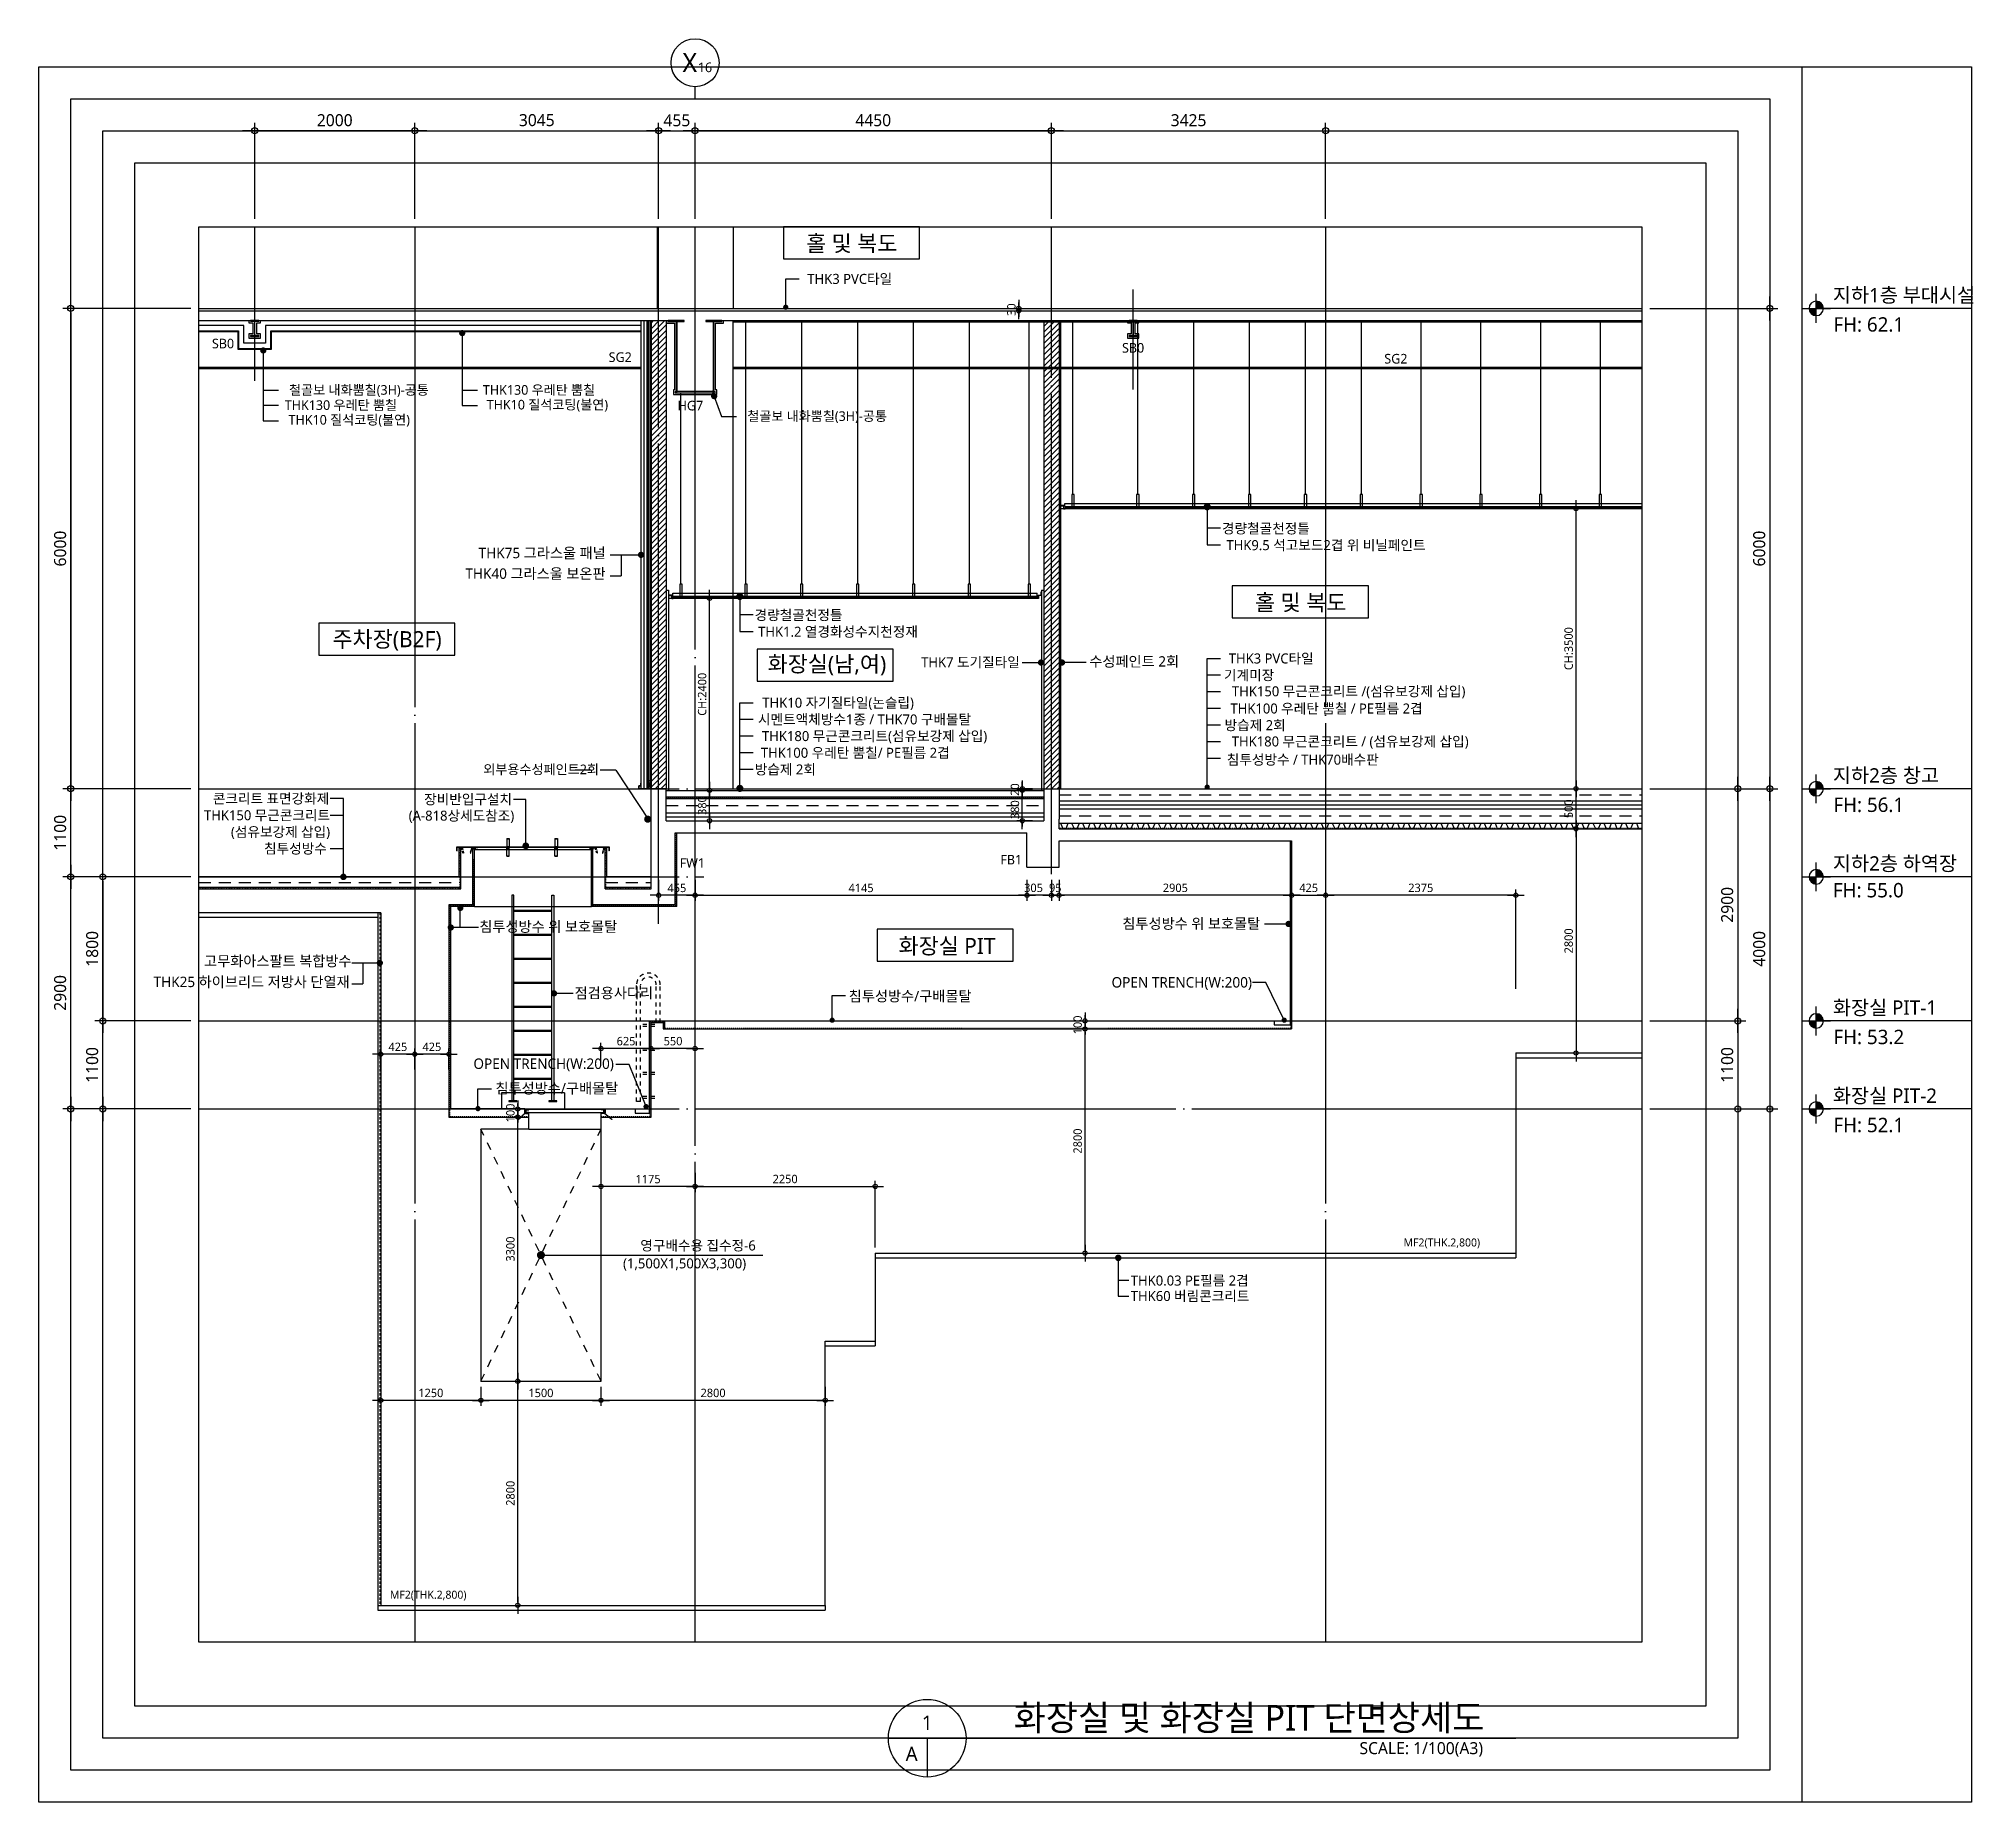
# Model space of a CAD drawing. Header units: millimetres. Extents: x 81033 to 452328, y -17390 to 42241.
# Drawn here: x 413729 to 437889, y 20171 to 42200 of the extents above; entities that cross this region are included whole.
import ezdxf
from ezdxf.enums import TextEntityAlignment as Align

# ---------------------------------------------------------------- set-up
doc = ezdxf.new("R2010")
doc.units = ezdxf.units.MM
doc.header["$LTSCALE"] = 100
doc.header["$MEASUREMENT"] = 0
doc.header["$PDSIZE"] = -10
for name, pattern in [('CEN', [62, 60, -1, 0, -1]), ('DASHED2', [0.375, 0.25, -0.125]), ('HID', [2.5, 1.5, -1]), ('HIDDEN', [2, 1, -1])]:
    doc.linetypes.add(name, pattern=pattern)
doc.layers.get('0').update_dxf_attribs({"linetype": 'CONTINUOUS'})
doc.layers.get('Defpoints').update_dxf_attribs({"color": 171, "linetype": 'CONTINUOUS'})
for name, color, linetype in [('3', 3, 'CONTINUOUS'), ('9', 252, 'CONTINUOUS'), ('CEN', 1, 'CEN'), ('CON', 2, 'CONTINUOUS'), ('ELE-6', 8, 'CONTINUOUS'), ('ELE4', 9, 'CONTINUOUS'), ('ELE6', 8, 'CONTINUOUS'), ('ELE9', 9, 'CONTINUOUS'), ('FIN', 8, 'CONTINUOUS'), ('FIN(아스콘)', 3, 'CONTINUOUS'), ('FIN(패널-T75 글라스울)', 6, 'CONTINUOUS'), ('FIN-2', 9, 'CONTINUOUS'), ('FIN-5', 6, 'CONTINUOUS'), ('HAT-252', 252, 'CONTINUOUS'), ('HATCH', 8, 'CONTINUOUS'), ('hd', 4, 'HIDDEN'), ('HF', 3, 'CONTINUOUS'), ('HID', 8, 'HIDDEN'), ('INS', 251, 'BATTING'), ('LED', 7, 'CONTINUOUS'), ('NDIM', 7, 'CONTINUOUS'), ('SASAC 도면명', 2, 'CONTINUOUS'), ('STEEL', 5, 'CONTINUOUS'), ('SYM', 7, 'CONTINUOUS'), ('SYM(AXIS)', 7, 'CONTINUOUS'), ('TEXT', 3, 'CONTINUOUS'), ('TEXT(AXIS)', 2, 'CONTINUOUS'), ('TEXT(MIN)', 7, 'CONTINUOUS'), ('TEXT(노트)', 7, 'CONTINUOUS'), ('TEXT(실명)', 3, 'CONTINUOUS'), ('W', 7, 'CONTINUOUS'), ('wire-meshes', 1, 'CONTINUOUS'), ('방수', 8, 'HIDDEN'), ('배수판', 5, 'CONTINUOUS'), ('스틸', 8, 'CONTINUOUS')]:
    doc.layers.add(name, color=color, linetype=linetype)
doc.layers.add('NUMBER', color=171, linetype='CONTINUOUS', plot=False)
doc.styles.add('CGS', font='cgse', dxfattribs={"bigfont": 'cgs'})
doc.styles.add('나눔바른고딕', font='NanumBarunGothic.ttf')
doc.linetypes.add('BATTING', pattern='A,0.0001,-0.1,[134,ltypeshp.shx,S=0.1,R=0,X=-0.1,Y=0],-0.2,[134,ltypeshp.shx,S=0.1,R=180,X=0.1,Y=0],-0.1', length=0.4001)
doc.dimstyles.new('NDIM 1200', dxfattribs={"dimscale": 75, "dimtxt": 3, "dimasz": 1, "dimexe": 2, "dimexo": 2, "dimgap": 1, "dimtad": 1, "dimdec": 0, "dimdsep": 46, "dimtxsty": 'CGS', "dimblk": 'DOT0', "dimcen": 1, "dimdle": 8, "dimclrd": 256, "dimclre": 256, "dimclrt": 256, "dimadec": 0, "dimazin": 0, "dimtfac": 1, "dimtdec": 0, "dimtix": 1, "dimtmove": 2, "dimatfit": 3, "dimldrblk": 'DOT0', "dimfxl": 1, "dimtolj": 1, "dimtzin": 0, "dimlwd": -1, "dimlwe": -1, "dimarcsym": 0})
pattern_1 = [(45, (346134.83, 105.96), (-35.35534, 35.35534), [])]

msp = doc.modelspace()

# ---------------------------------------------------------------- texts
at = {"layer": 'NUMBER', "style": '나눔바른고딕'}
for p in [(430774.1, 27163.9), (418115.4, 22763.9)]:
    msp.add_text('MF2(THK.2,800)', height=100, dxfattribs=at).set_placement(p, align=Align.MIDDLE_LEFT)
at = {"layer": 'TEXT', "style": '나눔바른고딕'}
msp.add_text('화장실 및 화장실 PIT 단면상세도', height=320, dxfattribs=at).set_placement((431782.5, 21227.9), align=Align.MIDDLE_RIGHT)
for s, p in [('1', (424824.9, 21164.9)), ('A', (424630.9, 20777))]:
    msp.add_text(s, height=180, dxfattribs=at).set_placement(p, align=Align.MIDDLE)
msp.add_text('SCALE: 1/100(A3)', height=150, dxfattribs=at).set_placement((431766.8, 20922.5), align=Align.TOP_RIGHT)
at = {"layer": 'TEXT(AXIS)', "style": '나눔바른고딕'}
for s, height, p in [('X', 240, (421860.3, 41902)), ('16', 120, (422050, 41842))]:
    msp.add_text(s, height=height, dxfattribs=at).set_placement(p, align=Align.MIDDLE)
for s, p in [('지하1층 부대시설', (436135.9, 38997.6)), ('FH: 62.1', (436141.6, 38631)), ('지하2층 창고', (436135.9, 32997.6)), ('FH: 56.1', (436141.6, 32631)), ('지하2층 하역장', (436135.9, 31897.6)), ('FH: 55.0', (436135.9, 31564.3)), ('화장실 PIT-1', (436135.9, 30097.6)), ('FH: 53.2', (436141.6, 29731)), ('화장실 PIT-2', (436135.9, 28997.6)), ('FH: 52.1', (436141.6, 28631))]:
    msp.add_text(s, height=180, dxfattribs=at).set_placement(p, align=Align.MIDDLE_LEFT)
at = {"layer": 'TEXT(MIN)', "style": '나눔바른고딕'}
for s, height, p in [('THK3 PVC타일', 125, (424387.8, 39199.8)), ('THK130 우레탄 뿜칠', 120, (418203.5, 37623.5)), ('철골보 내화뿜칠(3H)-공통', 120, (418600.6, 37812.8)), ('THK130 우레탄 뿜칠', 120, (420677.9, 37812.8)), ('THK10 질석코팅(불연)', 120, (420839.7, 37628.8)), ('THK10 질석코팅(불연)', 120, (418365.3, 37439.5)), ('철골보 내화뿜칠(3H)-공통', 120, (424322.3, 37485.7)), ('경량철골천정틀', 125, (429604.2, 36082.1)), ('THK9.5 석고보드2겹 위 비닐페인트', 125, (431048.9, 35873.8)), ('경량철골천정틀', 125, (423767.6, 35000.8)), ('THK1.2 열경화성수지천정재', 125, (424708.9, 34792.4)), ('THK7 도기질타일', 125, (425981, 34412)), ('기계미장', 125, (429159.2, 34250.1)), ('THK3 PVC타일', 125, (429651.1, 34458.5)), ('THK150 무근콘크리트 /(섬유보강제 삽입)', 125, (431546.3, 34048.6)), ('THK10 자기질타일(논슬립)', 125, (424658.9, 33905.6)), ('THK100 우레탄 뿜칠 / PE필름 2겹', 125, (431012.3, 33833.5)), ('시멘트액체방수1종 / THK70 구배몰탈', 125, (425372.8, 33697.3)), ('방습제 2회', 125, (429301.8, 33625.1)), ('THK100 우레탄 뿜칠/ PE필름 2겹', 125, (425105.8, 33280.6)), ('THK180 무근콘크리트(섬유보강제 삽입)', 125, (425574.2, 33488.9)), ('THK180 무근콘크리트 / (섬유보강제 삽입)', 125, (431586.4, 33421.9)), ('방습제 2회', 125, (423434.8, 33072.3)), ('침투성방수 / THK70배수판', 125, (430464.5, 33194.4)), ('콘크리트 표면강화제', 125, (417357.7, 32708.8)), ('장비반입구설치', 125, (419640.6, 32699.5)), ('THK150 무근콘크리트', 125, (417367.9, 32500.5)), ('(A-818상세도참조)', 125, (419667.7, 32494.7)), ('(섬유보강제 삽입)', 125, (417367.9, 32292.1)), ('침투성방수', 125, (417327.5, 32083.8))]:
    msp.add_text(s, height=height, dxfattribs=at).set_placement(p, align=Align.MIDDLE_RIGHT)
msp.add_text('외부용수성페인트2회', height=120, dxfattribs=at).set_placement((419281.1, 33073.2), align=Align.MIDDLE_LEFT)
at = {"layer": 'TEXT(노트)', "style": '나눔바른고딕'}
for s, height, p in [('SB0', 120, (415892.5, 38392)), ('SG2', 120, (420846.9, 38222.1)), ('SB0', 120, (427258.2, 38338.5)), ('SG2', 120, (430533.5, 38202.7)), ('HG7', 120, (421707.8, 37616.9)), ('THK75 그라스울 패널', 130.208, (419223.1, 35775.8)), ('THK40 그라스울 보온판', 130.208, (419057.7, 35518.4)), ('FW1', 120, (421733.8, 31903.5)), ('FB1', 120, (425738.4, 31945.4)), ('고무화아스팔트 복합방수', 130.208, (415794, 30679.2)), ('THK25 하이브리드 저방사 단열재', 130.208, (415163.7, 30418.8)), ('침투성방수/구배몰탈', 130.21, (423844.9, 30240.7)), ('침투성방수/구배몰탈', 130.21, (419433, 29089.3)), ('THK0.03 PE필름 2겹', 125, (427367.3, 26688.3)), ('THK60 버림콘크리트', 125, (427367.3, 26494.7))]:
    msp.add_text(s, height=height, dxfattribs=at).set_placement(p, align=Align.MIDDLE_LEFT)
for s, height, p in [('수성페인트 2회', 130.21, (427971.2, 34421.2)), ('침투성방수 위 보호몰탈', 130.208, (420953.9, 31109)), ('침투성방수 위 보호몰탈', 130.208, (428984.4, 31146.9)), ('OPEN TRENCH(W:200)', 130.208, (428881.6, 30413.2)), ('점검용사다리', 130.21, (421402.1, 30279.6)), ('OPEN TRENCH(W:200)', 130.208, (420912, 29396.9))]:
    msp.add_text(s, height=height, dxfattribs=at).set_placement(p, align=Align.MIDDLE_RIGHT)
for s, p in [('영구배수용 집수정-6', (421241.6, 27063.7, 0)), ('(1,500X1,500X3,300)', (421026.6, 26839.9, 0))]:
    msp.add_text(s, height=125, dxfattribs=at).set_placement(p)
at = {"layer": 'TEXT(실명)', "style": '나눔바른고딕'}
for s, p in [('홀 및 복도', (423882.7, 39646.9)), ('홀 및 복도', (429488.8, 35161.4)), ('주차장(B2F)', (418079.7, 34690.2)), ('화장실(남,여)', (423572.8, 34381.3)), ('화장실 PIT', (425072.7, 30870.1))]:
    msp.add_text(s, height=200, dxfattribs=at).set_placement(p, align=Align.MIDDLE)

# ---------------------------------------------------------------- blocks, each defined once
blk = doc.blocks.new('*U1239')
at = {"layer": 'W'}
h = blk.add_hatch(color=256, dxfattribs=at)
h.dxf.hatch_style = 1
edge = h.paths.add_edge_path()
edge.add_line((-235, -12), (-235, -18))
edge.add_arc((-235, -12), 6.05, 180, 270, ccw=False)
edge.add_line((-241, -12), (-235, -12))
h = blk.add_hatch(color=256, dxfattribs=at)
h.dxf.hatch_style = 1
edge = h.paths.add_edge_path()
edge.add_line((-225, -12), (-225, -18))
edge.add_arc((-225, -12), 6.05, 270, 360)
edge.add_line((-219, -12), (-225, -12))
h = blk.add_hatch(color=256, dxfattribs=at)
h.dxf.hatch_style = 1
edge = h.paths.add_edge_path()
edge.add_line((225, -12), (225, -18))
edge.add_arc((225, -12), 6.05, 180, 270, ccw=False)
edge.add_line((219, -12), (225, -12))
h = blk.add_hatch(color=256, dxfattribs=at)
h.dxf.hatch_style = 1
edge = h.paths.add_edge_path()
edge.add_line((235, -12), (235, -18))
edge.add_arc((235, -12), 6.05, 270, 360)
edge.add_line((241, -12), (235, -12))
h = blk.add_hatch(color=256, dxfattribs=at)
h.dxf.hatch_style = 1
edge = h.paths.add_edge_path()
edge.add_line((-235, -888), (-235, -882))
edge.add_arc((-235, -888), 6.05, 90, 180)
edge.add_line((-241, -888), (-235, -888))
h = blk.add_hatch(color=256, dxfattribs=at)
h.dxf.hatch_style = 1
edge = h.paths.add_edge_path()
edge.add_line((-225, -888), (-225, -882))
edge.add_arc((-225, -888), 6.05, 0, 90, ccw=False)
edge.add_line((-219, -888), (-225, -888))
h = blk.add_hatch(color=256, dxfattribs=at)
h.dxf.hatch_style = 1
edge = h.paths.add_edge_path()
edge.add_line((225, -888), (225, -882))
edge.add_arc((225, -888), 6.05, 90, 180)
edge.add_line((219, -888), (225, -888))
h = blk.add_hatch(color=256, dxfattribs=at)
h.dxf.hatch_style = 1
edge = h.paths.add_edge_path()
edge.add_line((235, -888), (235, -882))
edge.add_arc((235, -888), 6.05, 0, 90, ccw=False)
edge.add_line((241, -888), (235, -888))
at = {"layer": 'Defpoints'}
blk.add_point((0, 0), dxfattribs=at)
at = {"layer": 'HF', "color": 0, "linetype": 'ByBlock'}
for p, q in [((-135, 0), (-335, 0)), ((-335, 0), (-335, -12)), ((-135, -12), (-135, 0)), ((335, 0), (135, 0)), ((135, 0), (135, -12)), ((335, -12), (335, 0)), ((-335, -12), (-135, -12)), ((135, -12), (335, -12))]:
    blk.add_line(p, q, dxfattribs=at)
for points in [[(-235, -888), (-225, -888), (-225, -12), (-235, -12)], [(225, -888), (235, -888), (235, -12), (225, -12)], [(-250, -903), (250, -903), (250, -888), (-250, -888)]]:
    blk.add_lwpolyline(points, close=True, dxfattribs=at)
at = {"layer": 'W'}
for points in [[(-235, -12), (-235, -18, -0.414214), (-241, -12)], [(-225, -12), (-225, -18, 0.414214), (-219, -12)], [(225, -12), (225, -18, -0.414214), (219, -12)], [(235, -12), (235, -18, 0.414214), (241, -12)], [(-235, -888), (-235, -882, 0.414214), (-241, -888)], [(-225, -888), (-225, -882, -0.414214), (-219, -888)], [(225, -888), (225, -882, 0.414214), (219, -888)], [(235, -888), (235, -882, -0.414214), (241, -888)]]:
    blk.add_lwpolyline(points, format="xyb", close=True, dxfattribs=at)
blk = doc.blocks.new('H-200X100')
at = {"layer": 'STEEL', "color": 3, "linetype": 'ByBlock', "ltscale": 0.5}
for p, q in [((121528, -50736), (121574, -50736)), ((121574, -50736), (121574, -50916)), ((121582, -50916), (121582, -50736)), ((121582, -50736), (121628, -50736)), ((121574, -50916), (121528, -50916)), ((121628, -50916), (121582, -50916))]:
    blk.add_line(p, q, dxfattribs=at)
for points in [[(121628, -50736), (121628, -50726), (121528, -50726), (121528, -50736)], [(121528, -50916), (121528, -50926), (121628, -50926), (121628, -50916)]]:
    blk.add_lwpolyline(points, dxfattribs=at)
blk = doc.blocks.new('DOT0')
blk.add_line((-3, 0), (3, 0))
at = {"color": 6}
blk.add_circle((0, 0), 0.75, dxfattribs=at)
blk = doc.blocks.new('*D1241')
at = {"layer": 'Defpoints', "color": 0, "ltscale": 0.4, "transparency": 16777216}
for p in [(421682, 35211), (422107, 35211), (421682, 32811)]:
    blk.add_point(p, dxfattribs=at)
at = {"layer": 'NDIM', "ltscale": 0.4, "transparency": 16777216}
for p, q in [((421752, 35211), (422177, 35211)), ((422107, 32846), (422107, 35176)), ((421752, 32811), (422177, 32811))]:
    blk.add_line(p, q, dxfattribs=at)
at = {"layer": 'NDIM', "ltscale": 0.4, "transparency": 16777216, "xscale": 35, "yscale": 35, "zscale": 35}
for p, rotation in [((422107, 35211), 90), ((422107, 32811), 270)]:
    blk.add_blockref('DOT0', p, dxfattribs=dict(at, rotation=rotation))
at = {"layer": 'NDIM', "ltscale": 0.4, "transparency": 16777216, "insert": (422015, 34011), "char_height": 105, "attachment_point": 5, "rotation": 90, "style": '나눔바른고딕'}
blk.add_mtext('\\A1;CH:2400', dxfattribs=at)
blk = doc.blocks.new('*D1240')
at = {"layer": 'Defpoints', "color": 0, "ltscale": 0.4, "transparency": 16777216}
for p in [(432503, 36331), (432928, 36331), (432503, 32831)]:
    blk.add_point(p, dxfattribs=at)
at = {"layer": 'NDIM', "ltscale": 0.4, "transparency": 16777216}
for p, q in [((432573, 36331), (432998, 36331)), ((432928, 32866), (432928, 36296)), ((432573, 32831), (432998, 32831))]:
    blk.add_line(p, q, dxfattribs=at)
at = {"layer": 'NDIM', "ltscale": 0.4, "transparency": 16777216, "xscale": 35, "yscale": 35, "zscale": 35}
for p, rotation in [((432928, 36331), 90), ((432928, 32831), 270)]:
    blk.add_blockref('DOT0', p, dxfattribs=dict(at, rotation=rotation))
at = {"layer": 'NDIM', "ltscale": 0.4, "transparency": 16777216, "insert": (432836, 34581), "char_height": 105, "attachment_point": 5, "rotation": 90, "style": '나눔바른고딕'}
blk.add_mtext('\\A1;CH:3500', dxfattribs=at)
blk = doc.blocks.new('*D1242')
at = {"layer": 'Defpoints', "color": 0, "ltscale": 0.4, "transparency": 16777216}
for p in [(421926, 31764), (426071, 31764), (426071, 31501)]:
    blk.add_point(p, dxfattribs=at)
at = {"layer": 'NDIM', "ltscale": 0.4, "transparency": 16777216}
for p, q in [((421926, 31694), (421926, 31431)), ((426071, 31694), (426071, 31431)), ((421961, 31501), (426036, 31501))]:
    blk.add_line(p, q, dxfattribs=at)
at = {"layer": 'NDIM', "ltscale": 0.4, "transparency": 16777216, "xscale": 35, "yscale": 35, "zscale": 35, "rotation": 180}
blk.add_blockref('DOT0', (421926, 31501), dxfattribs=at)
at = {"layer": 'NDIM', "ltscale": 0.4, "transparency": 16777216, "xscale": 35, "yscale": 35, "zscale": 35}
blk.add_blockref('DOT0', (426071, 31501), dxfattribs=at)
at = {"layer": 'NDIM', "ltscale": 0.4, "transparency": 16777216, "insert": (423999, 31592), "char_height": 105, "attachment_point": 5, "style": '나눔바른고딕'}
blk.add_mtext('\\A1;4145', dxfattribs=at)
blk = doc.blocks.new('*D1243')
at = {"layer": 'Defpoints', "color": 0, "ltscale": 0.4, "transparency": 16777216}
for p in [(426071, 31764), (426376, 31764), (426071, 31501)]:
    blk.add_point(p, dxfattribs=at)
at = {"layer": 'NDIM', "ltscale": 0.4, "transparency": 16777216}
for p, q in [((426071, 31694), (426071, 31431)), ((426376, 31694), (426376, 31431)), ((426341, 31501), (426106, 31501))]:
    blk.add_line(p, q, dxfattribs=at)
at = {"layer": 'NDIM', "ltscale": 0.4, "transparency": 16777216, "xscale": 35, "yscale": 35, "zscale": 35}
for p, rotation in [((426071, 31501), 180.000000049695), ((426376, 31501), 4.969504807661451e-08)]:
    blk.add_blockref('DOT0', p, dxfattribs=dict(at, rotation=rotation))
at = {"layer": 'NDIM', "ltscale": 0.4, "transparency": 16777216, "insert": (426153, 31593), "char_height": 105, "attachment_point": 5, "rotation": 0, "style": '나눔바른고딕'}
blk.add_mtext('\\A1;305', dxfattribs=at)
blk = doc.blocks.new('*D1244')
at = {"layer": 'Defpoints', "color": 0, "ltscale": 0.4, "transparency": 16777216}
for p in [(426376, 31764), (426471, 31764), (426376, 31501)]:
    blk.add_point(p, dxfattribs=at)
at = {"layer": 'NDIM', "ltscale": 0.4, "transparency": 16777216}
for p, q in [((426376, 31694), (426376, 31431)), ((426471, 31694), (426471, 31431)), ((426341, 31501), (426306, 31501)), ((426471, 31501), (426376, 31501)), ((426506, 31501), (426541, 31501))]:
    blk.add_line(p, q, dxfattribs=at)
at = {"layer": 'NDIM', "ltscale": 0.4, "transparency": 16777216, "xscale": 35, "yscale": 35, "zscale": 35}
for p, rotation in [((426376, 31501), 3.789236514183279e-08), ((426471, 31501), 180.0000000378924)]:
    blk.add_blockref('DOT0', p, dxfattribs=dict(at, rotation=rotation))
at = {"layer": 'NDIM', "ltscale": 0.4, "transparency": 16777216, "insert": (426424, 31593), "char_height": 105, "attachment_point": 5, "rotation": 0, "style": '나눔바른고딕'}
blk.add_mtext('\\A1;95', dxfattribs=at)
blk = doc.blocks.new('*D1245')
at = {"layer": 'Defpoints', "color": 0, "ltscale": 0.4, "transparency": 16777216}
for p in [(415729, 38831), (414129, 32831), (415729, 32831)]:
    blk.add_point(p, dxfattribs=at)
at = {"layer": 'NDIM', "ltscale": 0.4, "transparency": 16777216}
for p, q in [((415629, 38831), (414029, 38831)), ((414129, 38781), (414129, 32881)), ((415629, 32831), (414029, 32831))]:
    blk.add_line(p, q, dxfattribs=at)
at = {"layer": 'NDIM', "ltscale": 0.4, "transparency": 16777216, "xscale": 50, "yscale": 50, "zscale": 50}
for p, rotation in [((414129, 38831), 90), ((414129, 32831), 270)]:
    blk.add_blockref('DOT0', p, dxfattribs=dict(at, rotation=rotation))
at = {"layer": 'NDIM', "ltscale": 0.4, "transparency": 16777216, "insert": (413997, 35831), "char_height": 150, "attachment_point": 5, "rotation": 90, "style": '나눔바른고딕'}
blk.add_mtext('\\A1;6000', dxfattribs=at)
blk = doc.blocks.new('A$C19853FC8')
at = {"layer": 'SYM'}
for p, q in [((1800, 0), (1800, 3600)), ((3600, 1800), (0, 1800))]:
    blk.add_line(p, q, dxfattribs=at)
blk.add_circle((1800, 1800), 900, dxfattribs=at)
for points in [[(900, 1800), (1800, 2700), (914, 1959), (1643, 2686)], [(914, 1959), (1643, 2686), (954, 2112), (1492, 2646)], [(954, 2112), (1492, 2646), (1025, 2260), (1346, 2576)], [(1025, 2260), (1346, 2576), (1109, 2378), (1222, 2491)], [(1800, 900), (2700, 1800), (1959, 914), (2686, 1643)], [(1959, 914), (2686, 1643), (2112, 954), (2646, 1492)], [(2112, 954), (2646, 1492), (2260, 1025), (2576, 1346)], [(2260, 1025), (2576, 1346), (2378, 1109), (2491, 1222)]]:
    blk.add_solid(points, dxfattribs=at)
at = {"layer": 'SYM', "linetype": 'Continuous'}
for points in [[(1800, 2700), (1800, 1800), (900, 1800)], [(2700, 1800), (1800, 900), (1800, 1800)]]:
    blk.add_solid(points, dxfattribs=at)
blk = doc.blocks.new('*D1246')
at = {"layer": 'Defpoints', "color": 0, "ltscale": 0.4, "transparency": 16777216}
for p in [(414129, 32831), (415729, 32831), (415729, 31731)]:
    blk.add_point(p, dxfattribs=at)
at = {"layer": 'NDIM', "ltscale": 0.4, "transparency": 16777216}
for p, q in [((415629, 32831), (414029, 32831)), ((414129, 31781), (414129, 32781)), ((415629, 31731), (414029, 31731))]:
    blk.add_line(p, q, dxfattribs=at)
at = {"layer": 'NDIM', "ltscale": 0.4, "transparency": 16777216, "xscale": 50, "yscale": 50, "zscale": 50}
for p, rotation in [((414129, 32831), 90), ((414129, 31731), 270)]:
    blk.add_blockref('DOT0', p, dxfattribs=dict(at, rotation=rotation))
at = {"layer": 'NDIM', "ltscale": 0.4, "transparency": 16777216, "insert": (413997, 32281), "char_height": 150, "attachment_point": 5, "rotation": 90, "style": '나눔바른고딕'}
blk.add_mtext('\\A1;1100', dxfattribs=at)
blk = doc.blocks.new('*D1247')
at = {"layer": 'Defpoints', "color": 0, "ltscale": 0.4, "transparency": 16777216}
for p in [(415729, 31731), (414529, 29931), (415729, 29931)]:
    blk.add_point(p, dxfattribs=at)
at = {"layer": 'NDIM', "ltscale": 0.4, "transparency": 16777216}
for p, q in [((415629, 31731), (414429, 31731)), ((414529, 31681), (414529, 29981)), ((415629, 29931), (414429, 29931))]:
    blk.add_line(p, q, dxfattribs=at)
at = {"layer": 'NDIM', "ltscale": 0.4, "transparency": 16777216, "xscale": 50, "yscale": 50, "zscale": 50}
for p, rotation in [((414529, 31731), 90), ((414529, 29931), 270)]:
    blk.add_blockref('DOT0', p, dxfattribs=dict(at, rotation=rotation))
at = {"layer": 'NDIM', "ltscale": 0.4, "transparency": 16777216, "insert": (414397, 30831), "char_height": 150, "attachment_point": 5, "rotation": 90, "style": '나눔바른고딕'}
blk.add_mtext('\\A1;1800', dxfattribs=at)
blk = doc.blocks.new('*D1248')
at = {"layer": 'Defpoints', "color": 0, "ltscale": 0.4, "transparency": 16777216}
for p in [(414529, 29931), (415729, 29931), (415729, 28831)]:
    blk.add_point(p, dxfattribs=at)
at = {"layer": 'NDIM', "ltscale": 0.4, "transparency": 16777216}
for p, q in [((415629, 29931), (414429, 29931)), ((414529, 28881), (414529, 29881)), ((415629, 28831), (414429, 28831))]:
    blk.add_line(p, q, dxfattribs=at)
at = {"layer": 'NDIM', "ltscale": 0.4, "transparency": 16777216, "xscale": 50, "yscale": 50, "zscale": 50}
for p, rotation in [((414529, 29931), 90), ((414529, 28831), 270)]:
    blk.add_blockref('DOT0', p, dxfattribs=dict(at, rotation=rotation))
at = {"layer": 'NDIM', "ltscale": 0.4, "transparency": 16777216, "insert": (414397, 29381), "char_height": 150, "attachment_point": 5, "rotation": 90, "style": '나눔바른고딕'}
blk.add_mtext('\\A1;1100', dxfattribs=at)
blk = doc.blocks.new('*D1249')
at = {"layer": 'Defpoints', "color": 0, "ltscale": 0.4, "transparency": 16777216}
for p in [(433748, 32831), (433748, 29931), (434948, 29931)]:
    blk.add_point(p, dxfattribs=at)
at = {"layer": 'NDIM', "ltscale": 0.4, "transparency": 16777216}
for p, q in [((433848, 32831), (435048, 32831)), ((434948, 32781), (434948, 29981)), ((433848, 29931), (435048, 29931))]:
    blk.add_line(p, q, dxfattribs=at)
at = {"layer": 'NDIM', "ltscale": 0.4, "transparency": 16777216, "xscale": 50, "yscale": 50, "zscale": 50}
for p, rotation in [((434948, 32831), 90), ((434948, 29931), 270)]:
    blk.add_blockref('DOT0', p, dxfattribs=dict(at, rotation=rotation))
at = {"layer": 'NDIM', "ltscale": 0.4, "transparency": 16777216, "insert": (434816, 31381), "char_height": 150, "attachment_point": 5, "rotation": 90, "style": '나눔바른고딕'}
blk.add_mtext('\\A1;2900', dxfattribs=at)
blk = doc.blocks.new('*D1250')
at = {"layer": 'Defpoints', "color": 0, "ltscale": 0.4, "transparency": 16777216}
for p in [(433748, 29931), (433748, 28831), (434948, 28831)]:
    blk.add_point(p, dxfattribs=at)
at = {"layer": 'NDIM', "ltscale": 0.4, "transparency": 16777216}
for p, q in [((433848, 29931), (435048, 29931)), ((434948, 29881), (434948, 28881)), ((433848, 28831), (435048, 28831))]:
    blk.add_line(p, q, dxfattribs=at)
at = {"layer": 'NDIM', "ltscale": 0.4, "transparency": 16777216, "xscale": 50, "yscale": 50, "zscale": 50}
for p, rotation in [((434948, 29931), 90), ((434948, 28831), 270)]:
    blk.add_blockref('DOT0', p, dxfattribs=dict(at, rotation=rotation))
at = {"layer": 'NDIM', "ltscale": 0.4, "transparency": 16777216, "insert": (434816, 29381), "char_height": 150, "attachment_point": 5, "rotation": 90, "style": '나눔바른고딕'}
blk.add_mtext('\\A1;1100', dxfattribs=at)
blk = doc.blocks.new('*D1251')
at = {"layer": 'Defpoints', "color": 0, "ltscale": 0.4, "transparency": 16777216}
for p in [(433748, 38831), (433748, 32831), (435348, 32831)]:
    blk.add_point(p, dxfattribs=at)
at = {"layer": 'NDIM', "ltscale": 0.4, "transparency": 16777216}
for p, q in [((433848, 38831), (435448, 38831)), ((435348, 38781), (435348, 32881)), ((433848, 32831), (435448, 32831))]:
    blk.add_line(p, q, dxfattribs=at)
at = {"layer": 'NDIM', "ltscale": 0.4, "transparency": 16777216, "xscale": 50, "yscale": 50, "zscale": 50}
for p, rotation in [((435348, 38831), 90), ((435348, 32831), 270)]:
    blk.add_blockref('DOT0', p, dxfattribs=dict(at, rotation=rotation))
at = {"layer": 'NDIM', "ltscale": 0.4, "transparency": 16777216, "insert": (435216, 35831), "char_height": 150, "attachment_point": 5, "rotation": 90, "style": '나눔바른고딕'}
blk.add_mtext('\\A1;6000', dxfattribs=at)
blk = doc.blocks.new('*D1252')
at = {"layer": 'Defpoints', "color": 0, "ltscale": 0.4, "transparency": 16777216}
for p in [(426533, 29931), (426533, 29831), (426796, 29931)]:
    blk.add_point(p, dxfattribs=at)
at = {"layer": 'NDIM', "ltscale": 0.4, "transparency": 16777216}
for p, q in [((426796, 29966), (426796, 30001)), ((426603, 29931), (426866, 29931)), ((426603, 29831), (426866, 29831)), ((426796, 29831), (426796, 29931)), ((426796, 29796), (426796, 29761))]:
    blk.add_line(p, q, dxfattribs=at)
at = {"layer": 'NDIM', "ltscale": 0.4, "transparency": 16777216, "xscale": 35, "yscale": 35, "zscale": 35}
for p, rotation in [((426796, 29931), 270), ((426796, 29831), 90)]:
    blk.add_blockref('DOT0', p, dxfattribs=dict(at, rotation=rotation))
at = {"layer": 'NDIM', "ltscale": 0.4, "transparency": 16777216, "insert": (426704, 29881), "char_height": 105, "attachment_point": 5, "rotation": 90, "style": '나눔바른고딕'}
blk.add_mtext('\\A1;100', dxfattribs=at)
blk = doc.blocks.new('*D1253')
at = {"layer": 'Defpoints', "color": 0, "ltscale": 0.4, "transparency": 16777216}
for p in [(421844, 32811), (422107, 32811), (421844, 32431)]:
    blk.add_point(p, dxfattribs=at)
at = {"layer": 'NDIM', "ltscale": 0.4, "transparency": 16777216}
for p, q in [((421914, 32811), (422177, 32811)), ((422107, 32466), (422107, 32776)), ((421914, 32431), (422177, 32431))]:
    blk.add_line(p, q, dxfattribs=at)
at = {"layer": 'NDIM', "ltscale": 0.4, "transparency": 16777216, "xscale": 35, "yscale": 35, "zscale": 35}
for p, rotation in [((422107, 32811), 90), ((422107, 32431), 270)]:
    blk.add_blockref('DOT0', p, dxfattribs=dict(at, rotation=rotation))
at = {"layer": 'NDIM', "ltscale": 0.4, "transparency": 16777216, "insert": (422015, 32621), "char_height": 105, "attachment_point": 5, "rotation": 90, "style": '나눔바른고딕'}
blk.add_mtext('\\A1;380', dxfattribs=at)
blk = doc.blocks.new('*D1254')
at = {"layer": 'Defpoints', "color": 0, "ltscale": 0.4, "transparency": 16777216}
for p in [(421926, 41050), (421471, 39850), (421926, 39850)]:
    blk.add_point(p, dxfattribs=at)
at = {"layer": 'NDIM', "ltscale": 0.4, "transparency": 16777216}
for p, q in [((421471, 39950), (421471, 41150)), ((421926, 39950), (421926, 41150)), ((421521, 41050), (421876, 41050))]:
    blk.add_line(p, q, dxfattribs=at)
at = {"layer": 'NDIM', "ltscale": 0.4, "transparency": 16777216, "xscale": 50, "yscale": 50, "zscale": 50, "rotation": 180}
blk.add_blockref('DOT0', (421471, 41050), dxfattribs=at)
at = {"layer": 'NDIM', "ltscale": 0.4, "transparency": 16777216, "xscale": 50, "yscale": 50, "zscale": 50}
blk.add_blockref('DOT0', (421926, 41050), dxfattribs=at)
at = {"layer": 'NDIM', "ltscale": 0.4, "transparency": 16777216, "insert": (421699, 41180), "char_height": 150, "attachment_point": 5, "style": '나눔바른고딕'}
blk.add_mtext('\\A1;455', dxfattribs=at)
blk = doc.blocks.new('*D1255')
at = {"layer": 'Defpoints', "color": 0, "ltscale": 0.4, "transparency": 16777216}
for p in [(421471, 41050), (418426, 39850), (421471, 39850)]:
    blk.add_point(p, dxfattribs=at)
at = {"layer": 'NDIM', "ltscale": 0.4, "transparency": 16777216}
for p, q in [((418426, 39950), (418426, 41150)), ((421471, 39950), (421471, 41150)), ((418476, 41050), (421421, 41050))]:
    blk.add_line(p, q, dxfattribs=at)
at = {"layer": 'NDIM', "ltscale": 0.4, "transparency": 16777216, "xscale": 50, "yscale": 50, "zscale": 50, "rotation": 180}
blk.add_blockref('DOT0', (418426, 41050), dxfattribs=at)
at = {"layer": 'NDIM', "ltscale": 0.4, "transparency": 16777216, "xscale": 50, "yscale": 50, "zscale": 50}
blk.add_blockref('DOT0', (421471, 41050), dxfattribs=at)
at = {"layer": 'NDIM', "ltscale": 0.4, "transparency": 16777216, "insert": (419949, 41182), "char_height": 150, "attachment_point": 5, "style": '나눔바른고딕'}
blk.add_mtext('\\A1;3045', dxfattribs=at)
blk = doc.blocks.new('*D1256')
at = {"layer": 'Defpoints', "color": 0, "ltscale": 0.4, "transparency": 16777216}
for p in [(416426, 41050), (416426, 39850), (418426, 39850)]:
    blk.add_point(p, dxfattribs=at)
at = {"layer": 'NDIM', "ltscale": 0.4, "transparency": 16777216}
for p, q in [((416426, 39950), (416426, 41150)), ((418426, 39950), (418426, 41150)), ((418376, 41050), (416476, 41050))]:
    blk.add_line(p, q, dxfattribs=at)
at = {"layer": 'NDIM', "ltscale": 0.4, "transparency": 16777216, "xscale": 50, "yscale": 50, "zscale": 50}
for p, rotation in [((416426, 41050), 179.999999999995), ((418426, 41050), 359.999999999995)]:
    blk.add_blockref('DOT0', p, dxfattribs=dict(at, rotation=rotation))
at = {"layer": 'NDIM', "ltscale": 0.4, "transparency": 16777216, "insert": (417426, 41181), "char_height": 150, "attachment_point": 5, "style": '나눔바른고딕'}
blk.add_mtext('\\A1;2000', dxfattribs=at)
blk = doc.blocks.new('*D1257')
at = {"layer": 'Defpoints', "color": 0, "ltscale": 0.4, "transparency": 16777216}
for p in [(421926, 41050), (421926, 39850), (426376, 39850)]:
    blk.add_point(p, dxfattribs=at)
at = {"layer": 'NDIM', "ltscale": 0.4, "transparency": 16777216}
for p, q in [((421926, 39950), (421926, 41150)), ((426376, 39950), (426376, 41150)), ((426326, 41050), (421976, 41050))]:
    blk.add_line(p, q, dxfattribs=at)
at = {"layer": 'NDIM', "ltscale": 0.4, "transparency": 16777216, "xscale": 50, "yscale": 50, "zscale": 50}
for p, rotation in [((421926, 41050), 179.9999999999936), ((426376, 41050), 359.9999999999936)]:
    blk.add_blockref('DOT0', p, dxfattribs=dict(at, rotation=rotation))
at = {"layer": 'NDIM', "ltscale": 0.4, "transparency": 16777216, "insert": (424151, 41181), "char_height": 150, "attachment_point": 5, "style": '나눔바른고딕'}
blk.add_mtext('\\A1;4450', dxfattribs=at)
blk = doc.blocks.new('*D1258')
at = {"layer": 'Defpoints', "color": 0, "ltscale": 0.4, "transparency": 16777216}
for p in [(429801, 41050), (426376, 39850), (429801, 39850)]:
    blk.add_point(p, dxfattribs=at)
at = {"layer": 'NDIM', "ltscale": 0.4, "transparency": 16777216}
for p, q in [((426376, 39950), (426376, 41150)), ((429801, 39950), (429801, 41150)), ((426426, 41050), (429751, 41050))]:
    blk.add_line(p, q, dxfattribs=at)
at = {"layer": 'NDIM', "ltscale": 0.4, "transparency": 16777216, "xscale": 50, "yscale": 50, "zscale": 50, "rotation": 180}
blk.add_blockref('DOT0', (426376, 41050), dxfattribs=at)
at = {"layer": 'NDIM', "ltscale": 0.4, "transparency": 16777216, "xscale": 50, "yscale": 50, "zscale": 50}
blk.add_blockref('DOT0', (429801, 41050), dxfattribs=at)
at = {"layer": 'NDIM', "ltscale": 0.4, "transparency": 16777216, "insert": (428089, 41181), "char_height": 150, "attachment_point": 5, "style": '나눔바른고딕'}
blk.add_mtext('\\A1;3425', dxfattribs=at)
blk = doc.blocks.new('A$C2F20087E')
at = {"layer": 'SYM(AXIS)'}
blk.add_line((600, 0), (600, 300), dxfattribs=at)
blk.add_circle((600, 900), 600, dxfattribs=at)
blk = doc.blocks.new('*D1259')
at = {"layer": 'Defpoints', "color": 0, "ltscale": 0.4, "transparency": 16777216}
for p in [(419449, 28831), (419712, 28831), (419449, 28731)]:
    blk.add_point(p, dxfattribs=at)
at = {"layer": 'NDIM', "ltscale": 0.4, "transparency": 16777216}
for p, q in [((419519, 28831), (419782, 28831)), ((419712, 28866), (419712, 28901)), ((419712, 28731), (419712, 28831)), ((419519, 28731), (419782, 28731)), ((419712, 28696), (419712, 28661))]:
    blk.add_line(p, q, dxfattribs=at)
at = {"layer": 'NDIM', "ltscale": 0.4, "transparency": 16777216, "xscale": 35, "yscale": 35, "zscale": 35}
for p, rotation in [((419712, 28831), 270), ((419712, 28731), 90)]:
    blk.add_blockref('DOT0', p, dxfattribs=dict(at, rotation=rotation))
at = {"layer": 'NDIM', "ltscale": 0.4, "transparency": 16777216, "insert": (419620, 28781), "char_height": 105, "attachment_point": 5, "rotation": 90, "style": '나눔바른고딕'}
blk.add_mtext('\\A1;100', dxfattribs=at)
blk = doc.blocks.new('*D1260')
at = {"layer": 'Defpoints', "color": 0, "ltscale": 0.4, "transparency": 16777216}
for p in [(426471, 31764), (429376, 31764), (426471, 31501)]:
    blk.add_point(p, dxfattribs=at)
at = {"layer": 'NDIM', "ltscale": 0.4, "transparency": 16777216}
for p, q in [((426471, 31694), (426471, 31431)), ((429376, 31694), (429376, 31431)), ((429341, 31501), (426506, 31501))]:
    blk.add_line(p, q, dxfattribs=at)
at = {"layer": 'NDIM', "ltscale": 0.4, "transparency": 16777216, "xscale": 35, "yscale": 35, "zscale": 35}
for p, rotation in [((426471, 31501), 180.0000000378923), ((429376, 31501), 3.789232927431385e-08)]:
    blk.add_blockref('DOT0', p, dxfattribs=dict(at, rotation=rotation))
at = {"layer": 'NDIM', "ltscale": 0.4, "transparency": 16777216, "insert": (427924, 31593), "char_height": 105, "attachment_point": 5, "rotation": 0, "style": '나눔바른고딕'}
blk.add_mtext('\\A1;2905', dxfattribs=at)
blk = doc.blocks.new('*D1261')
at = {"layer": 'Defpoints', "color": 0, "ltscale": 0.4, "transparency": 16777216}
for p in [(426013, 32811), (426208, 32811), (426208, 32431)]:
    blk.add_point(p, dxfattribs=at)
at = {"layer": 'NDIM', "ltscale": 0.4, "transparency": 16777216}
for p, q in [((426013, 32846), (426013, 32881)), ((426138, 32811), (425943, 32811)), ((426013, 32431), (426013, 32811)), ((426138, 32431), (425943, 32431)), ((426013, 32396), (426013, 32361))]:
    blk.add_line(p, q, dxfattribs=at)
at = {"layer": 'NDIM', "ltscale": 0.4, "transparency": 16777216, "xscale": 35, "yscale": 35, "zscale": 35}
for p, rotation in [((426013, 32811), 270), ((426013, 32431), 90)]:
    blk.add_blockref('DOT0', p, dxfattribs=dict(at, rotation=rotation))
at = {"layer": 'NDIM', "ltscale": 0.4, "transparency": 16777216, "insert": (425921, 32570), "char_height": 105, "attachment_point": 5, "rotation": 90, "style": '나눔바른고딕'}
blk.add_mtext('\\A1;380', dxfattribs=at)
blk = doc.blocks.new('*D1262')
at = {"layer": 'Defpoints', "color": 0, "ltscale": 0.4, "transparency": 16777216}
for p in [(426013, 32811), (426208, 32831), (426208, 32811)]:
    blk.add_point(p, dxfattribs=at)
at = {"layer": 'NDIM', "ltscale": 0.4, "transparency": 16777216}
for p, q in [((426013, 32866), (426013, 32901)), ((426138, 32831), (425943, 32831)), ((426138, 32811), (425943, 32811)), ((426013, 32831), (426013, 32811)), ((426013, 32776), (426013, 32741))]:
    blk.add_line(p, q, dxfattribs=at)
at = {"layer": 'NDIM', "ltscale": 0.4, "transparency": 16777216, "xscale": 35, "yscale": 35, "zscale": 35}
for p, rotation in [((426013, 32831), 270), ((426013, 32811), 90)]:
    blk.add_blockref('DOT0', p, dxfattribs=dict(at, rotation=rotation))
at = {"layer": 'NDIM', "ltscale": 0.4, "transparency": 16777216, "insert": (425921, 32821), "char_height": 105, "attachment_point": 5, "rotation": 90, "style": '나눔바른고딕'}
blk.add_mtext('\\A1;20', dxfattribs=at)
blk = doc.blocks.new('*D1263')
at = {"layer": 'Defpoints', "color": 0, "ltscale": 0.4, "transparency": 16777216}
for p in [(421471, 31764), (421926, 31764), (421471, 31501)]:
    blk.add_point(p, dxfattribs=at)
at = {"layer": 'NDIM', "ltscale": 0.4, "transparency": 16777216}
for p, q in [((421471, 31694), (421471, 31431)), ((421926, 31694), (421926, 31431)), ((421891, 31501), (421506, 31501))]:
    blk.add_line(p, q, dxfattribs=at)
at = {"layer": 'NDIM', "ltscale": 0.4, "transparency": 16777216, "xscale": 35, "yscale": 35, "zscale": 35}
for p, rotation in [((421471, 31501), 180.000000032219), ((421926, 31501), 3.221894750993215e-08)]:
    blk.add_blockref('DOT0', p, dxfattribs=dict(at, rotation=rotation))
at = {"layer": 'NDIM', "ltscale": 0.4, "transparency": 16777216, "insert": (421699, 31592), "char_height": 105, "attachment_point": 5, "rotation": 0, "style": '나눔바른고딕'}
blk.add_mtext('\\A1;455', dxfattribs=at)
blk = doc.blocks.new('*D1264')
at = {"layer": 'Defpoints', "color": 0, "ltscale": 0.4, "transparency": 16777216}
for p in [(425706, 38831), (425706, 38801), (425969, 38831)]:
    blk.add_point(p, dxfattribs=at)
at = {"layer": 'NDIM', "ltscale": 0.4, "transparency": 16777216}
for p, q in [((425969, 38866), (425969, 38901)), ((425776, 38831), (426039, 38831)), ((425776, 38801), (426039, 38801)), ((425969, 38801), (425969, 38831)), ((425969, 38766), (425969, 38731))]:
    blk.add_line(p, q, dxfattribs=at)
at = {"layer": 'NDIM', "ltscale": 0.4, "transparency": 16777216, "xscale": 35, "yscale": 35, "zscale": 35}
for p, rotation in [((425969, 38831), 270), ((425969, 38801), 90)]:
    blk.add_blockref('DOT0', p, dxfattribs=dict(at, rotation=rotation))
at = {"layer": 'NDIM', "ltscale": 0.4, "transparency": 16777216, "insert": (425877, 38816), "char_height": 105, "attachment_point": 5, "rotation": 90, "style": '나눔바른고딕'}
blk.add_mtext('\\A1;30', dxfattribs=at)
blk = doc.blocks.new('*D1265')
at = {"layer": 'Defpoints', "color": 0, "ltscale": 0.4, "transparency": 16777216}
for p in [(432665, 32831), (432928, 32831), (432665, 32331)]:
    blk.add_point(p, dxfattribs=at)
at = {"layer": 'NDIM', "ltscale": 0.4, "transparency": 16777216}
for p, q in [((432735, 32831), (432998, 32831)), ((432928, 32366), (432928, 32796)), ((432735, 32331), (432998, 32331))]:
    blk.add_line(p, q, dxfattribs=at)
at = {"layer": 'NDIM', "ltscale": 0.4, "transparency": 16777216, "xscale": 35, "yscale": 35, "zscale": 35}
for p, rotation in [((432928, 32831), 90), ((432928, 32331), 270)]:
    blk.add_blockref('DOT0', p, dxfattribs=dict(at, rotation=rotation))
at = {"layer": 'NDIM', "ltscale": 0.4, "transparency": 16777216, "insert": (432836, 32581), "char_height": 105, "attachment_point": 5, "rotation": 90, "style": '나눔바른고딕'}
blk.add_mtext('\\A1;500', dxfattribs=at)
blk = doc.blocks.new('*D1266')
at = {"layer": 'Defpoints', "color": 0, "ltscale": 0.4, "transparency": 16777216}
for p in [(432665, 32331), (432665, 29531), (432928, 29531)]:
    blk.add_point(p, dxfattribs=at)
at = {"layer": 'NDIM', "ltscale": 0.4, "transparency": 16777216}
for p, q in [((432735, 32331), (432998, 32331)), ((432928, 32296), (432928, 29566)), ((432735, 29531), (432998, 29531))]:
    blk.add_line(p, q, dxfattribs=at)
at = {"layer": 'NDIM', "ltscale": 0.4, "transparency": 16777216, "xscale": 35, "yscale": 35, "zscale": 35}
for p, rotation in [((432928, 32331), 90), ((432928, 29531), 270)]:
    blk.add_blockref('DOT0', p, dxfattribs=dict(at, rotation=rotation))
at = {"layer": 'NDIM', "ltscale": 0.4, "transparency": 16777216, "insert": (432836, 30931), "char_height": 105, "attachment_point": 5, "rotation": 90, "style": '나눔바른고딕'}
blk.add_mtext('\\A1;2800', dxfattribs=at)
blk = doc.blocks.new('*D1267')
at = {"layer": 'Defpoints', "color": 0, "ltscale": 0.4, "transparency": 16777216}
for p in [(426533, 29831), (426796, 29831), (426533, 27031)]:
    blk.add_point(p, dxfattribs=at)
at = {"layer": 'NDIM', "ltscale": 0.4, "transparency": 16777216}
for p, q in [((426603, 29831), (426866, 29831)), ((426796, 27066), (426796, 29796)), ((426603, 27031), (426866, 27031))]:
    blk.add_line(p, q, dxfattribs=at)
at = {"layer": 'NDIM', "ltscale": 0.4, "transparency": 16777216, "xscale": 35, "yscale": 35, "zscale": 35}
for p, rotation in [((426796, 29831), 90), ((426796, 27031), 270)]:
    blk.add_blockref('DOT0', p, dxfattribs=dict(at, rotation=rotation))
at = {"layer": 'NDIM', "ltscale": 0.4, "transparency": 16777216, "insert": (426704, 28431), "char_height": 105, "attachment_point": 5, "rotation": 90, "style": '나눔바른고딕'}
blk.add_mtext('\\A1;2800', dxfattribs=at)
blk = doc.blocks.new('*D1268')
at = {"layer": 'Defpoints', "color": 0, "ltscale": 0.4, "transparency": 16777216}
for p in [(419449, 28731), (419712, 28731), (419449, 25431)]:
    blk.add_point(p, dxfattribs=at)
at = {"layer": 'NDIM', "ltscale": 0.4, "transparency": 16777216}
for p, q in [((419519, 28731), (419782, 28731)), ((419712, 25466), (419712, 28696)), ((419519, 25431), (419782, 25431))]:
    blk.add_line(p, q, dxfattribs=at)
at = {"layer": 'NDIM', "ltscale": 0.4, "transparency": 16777216, "xscale": 35, "yscale": 35, "zscale": 35}
for p, rotation in [((419712, 28731), 90), ((419712, 25431), 270)]:
    blk.add_blockref('DOT0', p, dxfattribs=dict(at, rotation=rotation))
at = {"layer": 'NDIM', "ltscale": 0.4, "transparency": 16777216, "insert": (419620, 27081), "char_height": 105, "attachment_point": 5, "rotation": 90, "style": '나눔바른고딕'}
blk.add_mtext('\\A1;3300', dxfattribs=at)
blk = doc.blocks.new('*D1269')
at = {"layer": 'Defpoints', "color": 0, "ltscale": 0.4, "transparency": 16777216}
for p in [(418001, 29516), (418001, 29253), (418426, 29253)]:
    blk.add_point(p, dxfattribs=at)
at = {"layer": 'NDIM', "ltscale": 0.4, "transparency": 16777216}
for p, q in [((418001, 29323), (418001, 29586)), ((418391, 29516), (418036, 29516)), ((418426, 29323), (418426, 29586))]:
    blk.add_line(p, q, dxfattribs=at)
at = {"layer": 'NDIM', "ltscale": 0.4, "transparency": 16777216, "xscale": 35, "yscale": 35, "zscale": 35}
for p, rotation in [((418001, 29516), 179.9999999677804), ((418426, 29516), 359.9999999677804)]:
    blk.add_blockref('DOT0', p, dxfattribs=dict(at, rotation=rotation))
at = {"layer": 'NDIM', "ltscale": 0.4, "transparency": 16777216, "insert": (418214, 29607), "char_height": 105, "attachment_point": 5, "rotation": 360, "style": '나눔바른고딕'}
blk.add_mtext('\\A1;425', dxfattribs=at)
blk = doc.blocks.new('*D1270')
at = {"layer": 'Defpoints', "color": 0, "ltscale": 0.4, "transparency": 16777216}
for p in [(418426, 29516), (418426, 29253), (418851, 29253)]:
    blk.add_point(p, dxfattribs=at)
at = {"layer": 'NDIM', "ltscale": 0.4, "transparency": 16777216}
for p, q in [((418426, 29323), (418426, 29586)), ((418816, 29516), (418461, 29516)), ((418851, 29323), (418851, 29586))]:
    blk.add_line(p, q, dxfattribs=at)
at = {"layer": 'NDIM', "ltscale": 0.4, "transparency": 16777216, "xscale": 35, "yscale": 35, "zscale": 35}
for p, rotation in [((418426, 29516), 179.9999999677804), ((418851, 29516), 359.9999999677804)]:
    blk.add_blockref('DOT0', p, dxfattribs=dict(at, rotation=rotation))
at = {"layer": 'NDIM', "ltscale": 0.4, "transparency": 16777216, "insert": (418639, 29607), "char_height": 105, "attachment_point": 5, "rotation": 360, "style": '나눔바른고딕'}
blk.add_mtext('\\A1;425', dxfattribs=at)
blk = doc.blocks.new('*D1271')
at = {"layer": 'Defpoints', "color": 0, "ltscale": 0.4, "transparency": 16777216}
for p in [(421376, 29586), (421376, 29323), (421926, 29323)]:
    blk.add_point(p, dxfattribs=at)
at = {"layer": 'NDIM', "ltscale": 0.4, "transparency": 16777216}
for p, q in [((421376, 29393), (421376, 29656)), ((421891, 29586), (421411, 29586)), ((421926, 29393), (421926, 29656))]:
    blk.add_line(p, q, dxfattribs=at)
at = {"layer": 'NDIM', "ltscale": 0.4, "transparency": 16777216, "xscale": 35, "yscale": 35, "zscale": 35}
for p, rotation in [((421376, 29586), 179.9999999677804), ((421926, 29586), 359.9999999677804)]:
    blk.add_blockref('DOT0', p, dxfattribs=dict(at, rotation=rotation))
at = {"layer": 'NDIM', "ltscale": 0.4, "transparency": 16777216, "insert": (421651, 29678), "char_height": 105, "attachment_point": 5, "rotation": 360, "style": '나눔바른고딕'}
blk.add_mtext('\\A1;550', dxfattribs=at)
blk = doc.blocks.new('*D1272')
at = {"layer": 'Defpoints', "color": 0, "ltscale": 0.4, "transparency": 16777216}
for p in [(429376, 31764), (429801, 31764), (429801, 31501)]:
    blk.add_point(p, dxfattribs=at)
at = {"layer": 'NDIM', "ltscale": 0.4, "transparency": 16777216}
for p, q in [((429376, 31694), (429376, 31431)), ((429801, 31694), (429801, 31431)), ((429411, 31501), (429766, 31501))]:
    blk.add_line(p, q, dxfattribs=at)
at = {"layer": 'NDIM', "ltscale": 0.4, "transparency": 16777216, "xscale": 35, "yscale": 35, "zscale": 35, "rotation": 180}
blk.add_blockref('DOT0', (429376, 31501), dxfattribs=at)
at = {"layer": 'NDIM', "ltscale": 0.4, "transparency": 16777216, "xscale": 35, "yscale": 35, "zscale": 35}
blk.add_blockref('DOT0', (429801, 31501), dxfattribs=at)
at = {"layer": 'NDIM', "ltscale": 0.4, "transparency": 16777216, "insert": (429589, 31593), "char_height": 105, "attachment_point": 5, "style": '나눔바른고딕'}
blk.add_mtext('\\A1;425', dxfattribs=at)
blk = doc.blocks.new('*D1273')
at = {"layer": 'Defpoints', "color": 0, "ltscale": 0.4, "transparency": 16777216}
for p in [(421926, 28103), (424176, 27864), (424176, 27031)]:
    blk.add_point(p, dxfattribs=at)
at = {"layer": 'NDIM', "ltscale": 0.4, "transparency": 16777216}
for p, q in [((421926, 28033), (421926, 27794)), ((421961, 27864), (424141, 27864)), ((424176, 27101), (424176, 27934))]:
    blk.add_line(p, q, dxfattribs=at)
at = {"layer": 'NDIM', "ltscale": 0.4, "transparency": 16777216, "xscale": 35, "yscale": 35, "zscale": 35, "rotation": 180}
blk.add_blockref('DOT0', (421926, 27864), dxfattribs=at)
at = {"layer": 'NDIM', "ltscale": 0.4, "transparency": 16777216, "xscale": 35, "yscale": 35, "zscale": 35}
blk.add_blockref('DOT0', (424176, 27864), dxfattribs=at)
at = {"layer": 'NDIM', "ltscale": 0.4, "transparency": 16777216, "insert": (423051, 27956), "char_height": 105, "attachment_point": 5, "style": '나눔바른고딕'}
blk.add_mtext('\\A1;2250', dxfattribs=at)
blk = doc.blocks.new('*D1274')
at = {"layer": 'Defpoints', "color": 0, "ltscale": 0.4, "transparency": 16777216}
for p in [(420751, 28581), (421926, 28103), (420751, 27864)]:
    blk.add_point(p, dxfattribs=at)
at = {"layer": 'NDIM', "ltscale": 0.4, "transparency": 16777216}
for p, q in [((420751, 28511), (420751, 27794)), ((421926, 28033), (421926, 27794)), ((421891, 27864), (420786, 27864))]:
    blk.add_line(p, q, dxfattribs=at)
at = {"layer": 'NDIM', "ltscale": 0.4, "transparency": 16777216, "xscale": 35, "yscale": 35, "zscale": 35, "rotation": 180}
blk.add_blockref('DOT0', (420751, 27864), dxfattribs=at)
at = {"layer": 'NDIM', "ltscale": 0.4, "transparency": 16777216, "xscale": 35, "yscale": 35, "zscale": 35}
blk.add_blockref('DOT0', (421926, 27864), dxfattribs=at)
at = {"layer": 'NDIM', "ltscale": 0.4, "transparency": 16777216, "insert": (421339, 27955), "char_height": 105, "attachment_point": 5, "style": '나눔바른고딕'}
blk.add_mtext('\\A1;1175', dxfattribs=at)
blk = doc.blocks.new('*D1275')
at = {"layer": 'Defpoints', "color": 0, "ltscale": 0.4, "transparency": 16777216}
for p in [(429801, 31764), (429801, 31501), (432176, 30261)]:
    blk.add_point(p, dxfattribs=at)
at = {"layer": 'NDIM', "ltscale": 0.4, "transparency": 16777216}
for p, q in [((429801, 31694), (429801, 31431)), ((432141, 31501), (429836, 31501)), ((432176, 30331), (432176, 31571))]:
    blk.add_line(p, q, dxfattribs=at)
at = {"layer": 'NDIM', "ltscale": 0.4, "transparency": 16777216, "xscale": 35, "yscale": 35, "zscale": 35, "rotation": 180}
blk.add_blockref('DOT0', (429801, 31501), dxfattribs=at)
at = {"layer": 'NDIM', "ltscale": 0.4, "transparency": 16777216, "xscale": 35, "yscale": 35, "zscale": 35}
blk.add_blockref('DOT0', (432176, 31501), dxfattribs=at)
at = {"layer": 'NDIM', "ltscale": 0.4, "transparency": 16777216, "insert": (430989, 31593), "char_height": 105, "attachment_point": 5, "style": '나눔바른고딕'}
blk.add_mtext('\\A1;2375', dxfattribs=at)
blk = doc.blocks.new('*D1276')
at = {"layer": 'Defpoints', "color": 0, "ltscale": 0.4, "transparency": 16777216}
for p in [(414129, 31731), (415729, 31731), (415729, 28831)]:
    blk.add_point(p, dxfattribs=at)
at = {"layer": 'NDIM', "ltscale": 0.4, "transparency": 16777216}
for p, q in [((415629, 31731), (414029, 31731)), ((414129, 28881), (414129, 31681)), ((415629, 28831), (414029, 28831))]:
    blk.add_line(p, q, dxfattribs=at)
at = {"layer": 'NDIM', "ltscale": 0.4, "transparency": 16777216, "xscale": 50, "yscale": 50, "zscale": 50}
for p, rotation in [((414129, 31731), 90), ((414129, 28831), 270)]:
    blk.add_blockref('DOT0', p, dxfattribs=dict(at, rotation=rotation))
at = {"layer": 'NDIM', "ltscale": 0.4, "transparency": 16777216, "insert": (413997, 30281), "char_height": 150, "attachment_point": 5, "rotation": 90, "style": '나눔바른고딕'}
blk.add_mtext('\\A1;2900', dxfattribs=at)
blk = doc.blocks.new('*D1277')
at = {"layer": 'Defpoints', "color": 0, "ltscale": 0.4, "transparency": 16777216}
for p in [(433748, 32831), (433748, 28831), (435348, 28831)]:
    blk.add_point(p, dxfattribs=at)
at = {"layer": 'NDIM', "ltscale": 0.4, "transparency": 16777216}
for p, q in [((433848, 32831), (435448, 32831)), ((435348, 32781), (435348, 28881)), ((433848, 28831), (435448, 28831))]:
    blk.add_line(p, q, dxfattribs=at)
at = {"layer": 'NDIM', "ltscale": 0.4, "transparency": 16777216, "xscale": 50, "yscale": 50, "zscale": 50}
for p, rotation in [((435348, 32831), 90), ((435348, 28831), 270)]:
    blk.add_blockref('DOT0', p, dxfattribs=dict(at, rotation=rotation))
at = {"layer": 'NDIM', "ltscale": 0.4, "transparency": 16777216, "insert": (435216, 30831), "char_height": 150, "attachment_point": 5, "rotation": 90, "style": '나눔바른고딕'}
blk.add_mtext('\\A1;4000', dxfattribs=at)
blk = doc.blocks.new('*D1291')
at = {"layer": 'Defpoints', "color": 0, "ltscale": 0.4, "transparency": 16777216}
for p in [(419449, 25431), (419712, 25431), (419449, 22631)]:
    blk.add_point(p, dxfattribs=at)
at = {"layer": 'NDIM', "ltscale": 0.4, "transparency": 16777216}
for p, q in [((419519, 25431), (419782, 25431)), ((419712, 22666), (419712, 25396)), ((419519, 22631), (419782, 22631))]:
    blk.add_line(p, q, dxfattribs=at)
at = {"layer": 'NDIM', "ltscale": 0.4, "transparency": 16777216, "xscale": 35, "yscale": 35, "zscale": 35}
for p, rotation in [((419712, 25431), 90), ((419712, 22631), 270)]:
    blk.add_blockref('DOT0', p, dxfattribs=dict(at, rotation=rotation))
at = {"layer": 'NDIM', "ltscale": 0.4, "transparency": 16777216, "insert": (419620, 24031), "char_height": 105, "attachment_point": 5, "rotation": 90, "style": '나눔바른고딕'}
blk.add_mtext('\\A1;2800', dxfattribs=at)
blk = doc.blocks.new('*D1292')
at = {"layer": 'Defpoints', "color": 0, "ltscale": 0.4, "transparency": 16777216}
for p in [(418001, 25431), (419251, 25431), (418001, 25192)]:
    blk.add_point(p, dxfattribs=at)
at = {"layer": 'NDIM', "ltscale": 0.4, "transparency": 16777216}
for p, q in [((418001, 25361), (418001, 25122)), ((419216, 25192), (418036, 25192)), ((419251, 25361), (419251, 25122))]:
    blk.add_line(p, q, dxfattribs=at)
at = {"layer": 'NDIM', "ltscale": 0.4, "transparency": 16777216, "xscale": 35, "yscale": 35, "zscale": 35, "rotation": 180}
blk.add_blockref('DOT0', (418001, 25192), dxfattribs=at)
at = {"layer": 'NDIM', "ltscale": 0.4, "transparency": 16777216, "xscale": 35, "yscale": 35, "zscale": 35}
blk.add_blockref('DOT0', (419251, 25192), dxfattribs=at)
at = {"layer": 'NDIM', "ltscale": 0.4, "transparency": 16777216, "insert": (418626, 25284), "char_height": 105, "attachment_point": 5, "style": '나눔바른고딕'}
blk.add_mtext('\\A1;1250', dxfattribs=at)
blk = doc.blocks.new('*D1293')
at = {"layer": 'Defpoints', "color": 0, "ltscale": 0.4, "transparency": 16777216}
for p in [(419251, 25431), (420751, 25431), (419251, 25192)]:
    blk.add_point(p, dxfattribs=at)
at = {"layer": 'NDIM', "ltscale": 0.4, "transparency": 16777216}
for p, q in [((419251, 25361), (419251, 25122)), ((420716, 25192), (419286, 25192)), ((420751, 25361), (420751, 25122))]:
    blk.add_line(p, q, dxfattribs=at)
at = {"layer": 'NDIM', "ltscale": 0.4, "transparency": 16777216, "xscale": 35, "yscale": 35, "zscale": 35, "rotation": 180}
blk.add_blockref('DOT0', (419251, 25192), dxfattribs=at)
at = {"layer": 'NDIM', "ltscale": 0.4, "transparency": 16777216, "xscale": 35, "yscale": 35, "zscale": 35}
blk.add_blockref('DOT0', (420751, 25192), dxfattribs=at)
at = {"layer": 'NDIM', "ltscale": 0.4, "transparency": 16777216, "insert": (420001, 25284), "char_height": 105, "attachment_point": 5, "style": '나눔바른고딕'}
blk.add_mtext('\\A1;1500', dxfattribs=at)
blk = doc.blocks.new('*D1294')
at = {"layer": 'Defpoints', "color": 0, "ltscale": 0.4, "transparency": 16777216}
for p in [(420751, 25431), (423551, 25431), (420751, 25192)]:
    blk.add_point(p, dxfattribs=at)
at = {"layer": 'NDIM', "ltscale": 0.4, "transparency": 16777216}
for p, q in [((420751, 25361), (420751, 25122)), ((423516, 25192), (420786, 25192)), ((423551, 25361), (423551, 25122))]:
    blk.add_line(p, q, dxfattribs=at)
at = {"layer": 'NDIM', "ltscale": 0.4, "transparency": 16777216, "xscale": 35, "yscale": 35, "zscale": 35, "rotation": 180}
blk.add_blockref('DOT0', (420751, 25192), dxfattribs=at)
at = {"layer": 'NDIM', "ltscale": 0.4, "transparency": 16777216, "xscale": 35, "yscale": 35, "zscale": 35}
blk.add_blockref('DOT0', (423551, 25192), dxfattribs=at)
at = {"layer": 'NDIM', "ltscale": 0.4, "transparency": 16777216, "insert": (422151, 25284), "char_height": 105, "attachment_point": 5, "style": '나눔바른고딕'}
blk.add_mtext('\\A1;2800', dxfattribs=at)
blk = doc.blocks.new('*D1295')
at = {"layer": 'Defpoints', "color": 0, "ltscale": 0.4, "transparency": 16777216}
for p in [(420751, 29586), (420751, 29323), (421376, 29323)]:
    blk.add_point(p, dxfattribs=at)
at = {"layer": 'NDIM', "ltscale": 0.4, "transparency": 16777216}
for p, q in [((420751, 29393), (420751, 29656)), ((421341, 29586), (420786, 29586)), ((421376, 29393), (421376, 29656))]:
    blk.add_line(p, q, dxfattribs=at)
at = {"layer": 'NDIM', "ltscale": 0.4, "transparency": 16777216, "xscale": 35, "yscale": 35, "zscale": 35}
for p, rotation in [((420751, 29586), 179.9999999677804), ((421376, 29586), 359.9999999677804)]:
    blk.add_blockref('DOT0', p, dxfattribs=dict(at, rotation=rotation))
at = {"layer": 'NDIM', "ltscale": 0.4, "transparency": 16777216, "insert": (421064, 29678), "char_height": 105, "attachment_point": 5, "rotation": 360, "style": '나눔바른고딕'}
blk.add_mtext('\\A1;625', dxfattribs=at)

# ---------------------------------------------------------------- dimensions: what is measured, and where the dimension line sits
at = {"layer": 'NDIM', "ltscale": 0.4}
for p1, p2, distance, override, picture, middle in [((418426.2, 39850), (416426.2, 39850), -1200, {"dimscale": 50, "dimtxsty": '나눔바른고딕'}, '*D1256', (417426.2, 41181.4)), ((418426.2, 39850), (421471.2, 39850), 1200, {"dimscale": 50, "dimtxsty": '나눔바른고딕'}, '*D1255', (419948.7, 41181.6)), ((421471.2, 39850), (421926.2, 39850), 1200, {"dimscale": 50, "dimtxsty": '나눔바른고딕'}, '*D1254', (421698.7, 41179.8)), ((426376.2, 39850), (421926.2, 39850), -1200, {"dimscale": 50, "dimtxsty": '나눔바른고딕'}, '*D1257', (424151.2, 41181.4)), ((426376.2, 39850), (429801.2, 39850), 1200, {"dimscale": 50, "dimtxsty": '나눔바른고딕'}, '*D1258', (428088.7, 41181.2)), ((425705.9, 38801), (425705.9, 38831), -263, {"dimscale": 35, "dimtxsty": '나눔바른고딕'}, '*D1264', (425876.8, 38816)), ((421844, 32431), (421844, 32811), -263, {"dimscale": 35, "dimtxsty": '나눔바른고딕'}, '*D1253', (422015, 32621)), ((426208.4, 32831), (426208.4, 32811), -195.5, {"dimscale": 35, "dimtxsty": '나눔바른고딕'}, '*D1262', (425920.9, 32821)), ((432665.1, 32331), (432665.1, 32831), -263, {"dimscale": 35, "dimtxsty": '나눔바른고딕'}, '*D1265', (432836.1, 32581)), ((432665.1, 32331), (432665.1, 29531), 263, {"dimscale": 35, "dimtxsty": '나눔바른고딕'}, '*D1266', (432836.1, 30931)), ((421926.2, 31763.8), (421471.2, 31763.8), 263, {"dimscale": 35, "dimtxsty": '나눔바른고딕'}, '*D1263', (421698.7, 31591.6)), ((421926.2, 31763.8), (426071.2, 31763.8), -263, {"dimscale": 35, "dimtxsty": '나눔바른고딕'}, '*D1242', (423998.7, 31591.6)), ((426471.2, 31763.8), (426376.2, 31763.8), 263, {"dimscale": 35, "dimtxsty": '나눔바른고딕'}, '*D1244', (426423.7, 31592.7)), ((429376.2, 31763.8), (426471.2, 31763.8), 263, {"dimscale": 35, "dimtxsty": '나눔바른고딕'}, '*D1260', (427923.7, 31592.9)), ((429376.2, 31763.8), (429801.2, 31763.8), -263, {"dimscale": 35, "dimtxsty": '나눔바른고딕'}, '*D1272', (429588.7, 31592.6)), ((426533.1, 29831), (426533.1, 29931), -263, {"dimscale": 35, "dimtxsty": '나눔바른고딕'}, '*D1252', (426704.1, 29881)), ((421376.2, 29323.3), (420751.2, 29323.3), -263, {"dimscale": 35, "dimtxsty": '나눔바른고딕'}, '*D1295', (421063.7, 29678.2)), ((421926.2, 29323.3), (421376.2, 29323.3), -263, {"dimscale": 35, "dimtxsty": '나눔바른고딕'}, '*D1271', (421651.2, 29678.3)), ((426533.1, 27031), (426533.1, 29831), -263, {"dimscale": 35, "dimtxsty": '나눔바른고딕'}, '*D1267', (426704.1, 28431)), ((418426.2, 29252.6), (418001.2, 29252.6), -263, {"dimscale": 35, "dimtxsty": '나눔바른고딕'}, '*D1269', (418213.7, 29607.4)), ((418851.2, 29252.6), (418426.2, 29252.6), -263, {"dimscale": 35, "dimtxsty": '나눔바른고딕'}, '*D1270', (418638.7, 29607.4)), ((419449.2, 28731), (419449.2, 28831), -263, {"dimscale": 35, "dimtxsty": '나눔바른고딕'}, '*D1259', (419620.2, 28781)), ((419449.2, 25431), (419449.2, 28731), -263, {"dimscale": 35, "dimtxsty": '나눔바른고딕'}, '*D1268', (419620.1, 27081)), ((419449.2, 22631), (419449.2, 25431), -263, {"dimscale": 35, "dimtxsty": '나눔바른고딕'}, '*D1291', (419620.2, 24031))]:
    dim = msp.add_aligned_dim(p1=p1, p2=p2, distance=distance, dimstyle='NDIM 1200', override=override, dxfattribs=at)
    dim.commit()
    dim.dimension.update_dxf_attribs({"geometry": picture, "text_midpoint": middle})
for base, p1, p2, angle, override, picture, middle in [((414128.8, 32831), (415728.8, 38831), (415728.8, 32831), 270, {"dimscale": 50, "dimtxsty": '나눔바른고딕'}, '*D1245', (413997.2, 35831)), ((435347.6, 32831), (433747.6, 38831), (433747.6, 32831), 270, {"dimscale": 50, "dimtxsty": '나눔바른고딕'}, '*D1251', (435216, 35831)), ((414128.8, 32831), (415728.8, 31731), (415728.8, 32831), 90, {"dimscale": 50, "dimtxsty": '나눔바른고딕'}, '*D1246', (413997.3, 32281)), ((434947.6, 29931), (433747.6, 32831), (433747.6, 29931), 270, {"dimscale": 50, "dimtxsty": '나눔바른고딕'}, '*D1249', (434816, 31381)), ((435347.6, 28831), (433747.6, 32831), (433747.6, 28831), 270, {"dimscale": 50, "dimtxsty": '나눔바른고딕'}, '*D1277', (435216.1, 30831)), ((414128.8, 31731), (415728.8, 28831), (415728.8, 31731), 90, {"dimscale": 50, "dimtxsty": '나눔바른고딕'}, '*D1276', (413997.2, 30281)), ((414528.8, 29931), (415728.8, 31731), (415728.8, 29931), 270, {"dimscale": 50, "dimtxsty": '나눔바른고딕'}, '*D1247', (414397.3, 30831)), ((429801.2, 31500.8), (432176.2, 30260.7), (429801.2, 31763.8), 180, {"dimscale": 35, "dimtxsty": '나눔바른고딕'}, '*D1275', (430988.7, 31592.7)), ((414528.8, 29931), (415728.8, 28831), (415728.8, 29931), 90, {"dimscale": 50, "dimtxsty": '나눔바른고딕'}, '*D1248', (414397.3, 29381)), ((434947.6, 28831), (433747.6, 29931), (433747.6, 28831), 270, {"dimscale": 50, "dimtxsty": '나눔바른고딕'}, '*D1250', (434816.1, 29381)), ((420751.2, 27864.2), (421926.2, 28103), (420751.2, 28581), 180, {"dimscale": 35, "dimtxsty": '나눔바른고딕'}, '*D1274', (421338.7, 27955)), ((418001.2, 25192.1), (419251.2, 25431), (418001.2, 25431), 180, {"dimscale": 35, "dimtxsty": '나눔바른고딕'}, '*D1292', (418626.2, 25284.1)), ((419251.2, 25192.1), (420751.2, 25431), (419251.2, 25431), 180, {"dimscale": 35, "dimtxsty": '나눔바른고딕'}, '*D1293', (420001.2, 25284.1)), ((420751.2, 25192.1), (423551.2, 25431), (420751.2, 25431), 180, {"dimscale": 35, "dimtxsty": '나눔바른고딕'}, '*D1294', (422151.2, 25284.1))]:
    dim = msp.add_linear_dim(base=base, p1=p1, p2=p2, angle=angle, dimstyle='NDIM 1200', override=override, dxfattribs=at)
    dim.commit()
    dim.dimension.update_dxf_attribs({"geometry": picture, "text_midpoint": middle})
for base, p1, p2, picture, middle in [((432928.1, 36331), (432503.1, 32831), (432503.1, 36331), '*D1240', (432836, 34581)), ((422107.1, 35211), (421682.1, 32811), (421682.1, 35211), '*D1241', (422015, 34011))]:
    dim = msp.add_linear_dim(base=base, p1=p1, p2=p2, angle=90, text='CH:<>', dimstyle='NDIM 1200', override={"dimscale": 35, "dimtxsty": '나눔바른고딕'}, dxfattribs=at)
    dim.commit()
    dim.dimension.update_dxf_attribs({"geometry": picture, "text_midpoint": middle})
for base, p1, p2, angle, picture, middle in [((426012.9, 32811), (426208.4, 32431), (426208.4, 32811), 90, '*D1261', (425920.9, 32569.6)), ((426071.2, 31500.8), (426376.2, 31763.8), (426071.2, 31763.8), 180, '*D1243', (426153.3, 31592.9))]:
    dim = msp.add_linear_dim(base=base, p1=p1, p2=p2, angle=angle, dimstyle='NDIM 1200', override={"dimscale": 35, "dimtxsty": '나눔바른고딕'}, dxfattribs=at)
    dim.commit()
    dim.dimension.update_dxf_attribs({"geometry": picture, "text_midpoint": middle, "dimtype": 161})
dim = msp.add_linear_dim(base=(424176.2, 27864.2), p1=(421926.2, 28103), p2=(424176.2, 27031), dimstyle='NDIM 1200', override={"dimscale": 35, "dimtxsty": '나눔바른고딕'}, dxfattribs=at)
dim.commit()
dim.dimension.update_dxf_attribs({"geometry": '*D1273', "text_midpoint": (423051.2, 27956.2)})

# ---------------------------------------------------------------- hatches: boundary and pattern name
at = {"layer": 'ELE9', "ltscale": 10000}
h = msp.add_hatch(dxfattribs=at)
h.set_pattern_fill('ANSI31', color=256, scale=400)
h.set_pattern_definition(pattern_1)
h.paths.add_polyline_path([(421376.2, 38681), (421566.2, 38681), (421566.2, 32831), (421376.2, 32831)])
h = msp.add_hatch(dxfattribs=at)
h.set_pattern_fill('ANSI31', color=256, scale=400)
h.set_pattern_definition(pattern_1)
h.paths.add_polyline_path([(426281.2, 38681), (426471.2, 38681), (426471.2, 32831), (426281.2, 32831)])
at = {"layer": 'LED', "ltscale": 10000}
h = msp.add_hatch(color=256, dxfattribs=at)
h.dxf.hatch_style = 1
edge = h.paths.add_edge_path()
edge.add_arc((419017.8, 38522.2), 39.3, 360, 720, ccw=False)
h = msp.add_hatch(color=256, dxfattribs=at)
h.dxf.hatch_style = 1
edge = h.paths.add_edge_path()
edge.add_arc((416533.5, 38305.5), 39.3, -180, 180)
h = msp.add_hatch(color=256, dxfattribs=at)
h.dxf.hatch_style = 1
edge = h.paths.add_edge_path()
edge.add_arc((422164.4, 37735), 39.3, -180, 180)
at = {"layer": 'LED'}
h = msp.add_hatch(color=256, dxfattribs=at)
h.dxf.hatch_style = 1
edge = h.paths.add_edge_path()
edge.add_arc((428321.6, 36353.1), 45, -180, 180)
h = msp.add_hatch(color=256, dxfattribs=at)
h.dxf.hatch_style = 1
edge = h.paths.add_edge_path()
edge.add_arc((422485, 35233.1), 45, -180, 180)
h = msp.add_hatch(color=256, dxfattribs=at)
h.dxf.hatch_style = 1
edge = h.paths.add_edge_path()
edge.add_arc((422485, 32835.4), 45, 180, 540, ccw=False)
h = msp.add_hatch(color=256, dxfattribs=at)
h.dxf.hatch_style = 1
edge = h.paths.add_edge_path()
edge.add_arc((421334.9, 32451.1), 45, 180, 540, ccw=False)
at = {"layer": 'LED', "ltscale": 10000}
h = msp.add_hatch(color=256, dxfattribs=at)
h.dxf.hatch_style = 1
edge = h.paths.add_edge_path()
edge.add_arc((417534.6, 31730.2), 40.9, 180, 540, ccw=False)
h = msp.add_hatch(color=256, dxfattribs=at)
h.dxf.hatch_style = 1
edge = h.paths.add_edge_path()
edge.add_arc((427210.9, 26972.2), 40.9, 0, 360)

# ---------------------------------------------------------------- linework, layer by layer
at = {"ltscale": 10000}
for p, q in [((420628.5, 33064.8), (420429.8, 33064.8)), ((420938.5, 33064.8), (420739.8, 33064.8)), ((420938.5, 33064.8), (421356.5, 32428))]:
    msp.add_line(p, q, dxfattribs=at)
at = {"color": 1, "linetype": 'ByBlock'}
for p, q in [((421373.9, 32928.7), (421328.5, 32833.3)), ((421373.9, 32833.3), (421328.5, 32928.7))]:
    msp.add_line(p, q, dxfattribs=at)
at = {"ltscale": 10000}
for points in [[(424729.5, 39850), (423029.5, 39850), (423029.5, 39450), (424729.5, 39450)], [(430335.5, 35364.5), (428635.5, 35364.5), (428635.5, 34964.5), (430335.5, 34964.5)], [(418926.5, 34900.7), (417226.5, 34900.7), (417226.5, 34500.7), (418926.5, 34500.7)], [(424400.7, 34573), (422700.7, 34573), (422700.7, 34173), (424400.7, 34173)], [(425900.6, 31077.8), (424200.6, 31077.8), (424200.6, 30677.8), (425900.6, 30677.8)]]:
    msp.add_lwpolyline(points, close=True, dxfattribs=at)
at = {"linetype": 'DASHED2'}
for points in [[(418988.2, 32097), (419017, 32097), (419036.1, 32030.3), (419027.4, 32027.8), (419010.2, 32088), (418988.2, 32088)], [(419164.2, 32097), (419135.3, 32097), (419116.3, 32030.3), (419124.9, 32027.8), (419142.1, 32088), (419164.2, 32088)], [(420658.2, 32097), (420687, 32097), (420706.1, 32030.3), (420697.4, 32027.8), (420680.2, 32088), (420658.2, 32088)], [(420814.2, 32097), (420785.3, 32097), (420766.3, 32030.3), (420774.9, 32027.8), (420792.1, 32088), (420814.2, 32088)]]:
    msp.add_lwpolyline(points, close=True, dxfattribs=at)
at = {"layer": '3'}
for points in [[(419801.2, 28831), (419801.2, 28781), (419851.2, 28781), (419851.2, 28782.9, 0.4142136), (419848.1, 28786), (419810, 28786, -0.4142136), (419806.2, 28789.8), (419806.2, 28827.9, 0.344543), (419801.9, 28831)], [(419851.2, 28826.5), (419811.2, 28826.5), (419811.2, 28786.5), (419813, 28786.5, 0.4142136), (419816.2, 28789.7), (419816.2, 28817.5, -0.4142136), (419820.2, 28821.5), (419848, 28821.5, 0.4142136), (419851.2, 28824.7)], [(420801.2, 28831), (420801.2, 28781), (420751.2, 28781), (420751.2, 28782.9, -0.4142136), (420754.2, 28786), (420792.3, 28786, 0.4142136), (420796.2, 28789.8), (420796.2, 28827.9, -0.344543), (420800.4, 28831)], [(420751.2, 28826.5), (420791.2, 28826.5), (420791.2, 28786.5), (420789.4, 28786.5, -0.4142136), (420786.2, 28789.7), (420786.2, 28817.5, 0.4142136), (420782.2, 28821.5), (420754.4, 28821.5, -0.4142136), (420751.2, 28824.7)]]:
    msp.add_lwpolyline(points, format="xyb", close=True, dxfattribs=at)
at = {"layer": '9', "ltscale": 10}
for points in [[(419811.2, 28826.5), (419811.2, 28831), (420791.2, 28831), (420791.2, 28826.5)], [(419811.2, 28786.5), (420791.2, 28786.5), (420791.2, 28826.5), (419811.2, 28826.5)]]:
    msp.add_lwpolyline(points, close=True, dxfattribs=at)
at = {"layer": 'CEN'}
for p, q in [((416426.2, 37926.3), (416426.2, 39850)), ((418426.2, 39850), (418426.2, 22171)), ((421471.2, 31141.8), (421471.2, 39850)), ((421926.2, 22171), (421926.2, 39850)), ((426376.2, 31763.8), (426376.2, 39850)), ((429801.2, 39850), (429801.2, 22171)), ((427396.2, 37820.1), (427396.2, 39068.5)), ((415728.8, 38831), (433747.6, 38831)), ((415728.8, 32831), (433747.6, 32831)), ((415728.8, 31731), (422035.8, 31731)), ((415728.8, 29931), (433747.6, 29931)), ((415728.8, 28831), (433747.6, 28831))]:
    msp.add_line(p, q, dxfattribs=at)
at = {"layer": 'CON', "ltscale": 1000}
for p, q in [((415728.8, 38681), (421791.2, 38681)), ((422061.2, 38681), (433747.6, 38681)), ((421376.2, 31581), (421376.2, 32831)), ((421566.2, 32831), (421376.2, 32831)), ((421566.2, 32431), (421566.2, 32831)), ((426281.2, 32831), (426281.2, 32431)), ((426281.2, 32831), (426471.2, 32831)), ((426471.2, 32831), (426471.2, 32451)), ((421566.2, 32431), (426281.2, 32431)), ((426471.2, 32331), (426471.2, 32451)), ((421676.2, 32281), (426071.2, 32281)), ((421676.2, 31381), (421676.2, 32281)), ((426071.2, 31851), (426071.2, 32281)), ((426471.2, 32331), (433747.6, 32331)), ((426471.2, 32181), (429376.2, 32181)), ((426471.2, 31851), (426471.2, 32181)), ((429376.2, 32181), (429376.2, 29831)), ((426071.2, 31851), (426471.2, 31851)), ((415728.8, 31581), (419001.2, 31581)), ((420801.2, 31581), (421376.2, 31581)), ((418001.2, 31281), (415728.8, 31281)), ((418851.2, 31381), (418851.2, 28731)), ((419151.2, 31381), (418851.2, 31381)), ((421676.2, 31381), (420651.2, 31381)), ((421526.2, 29831), (429376.2, 29831)), ((432176.2, 29531), (432176.2, 27031)), ((432176.2, 29531), (433747.6, 29531)), ((418851.2, 28731), (419851.2, 28731)), ((420751.2, 28731), (421376.2, 28731)), ((424176.2, 27031), (424176.2, 25931)), ((424176.2, 27031), (432176.2, 27031)), ((423551.2, 25931), (424176.2, 25931))]:
    msp.add_line(p, q, dxfattribs=at)
at = {"layer": 'CON'}
for p, q in [((419151.2, 32101), (419001.2, 32101)), ((419001.2, 31581), (419001.2, 32101)), ((419151.2, 31381), (419151.2, 32101)), ((420651.2, 32101), (420801.2, 32101)), ((420651.2, 31381), (420651.2, 32101)), ((420801.2, 31581), (420801.2, 32101))]:
    msp.add_line(p, q, dxfattribs=at)
at = {"layer": 'CON', "ltscale": 1000}
for points in [[(415728.8, 38801), (433747.6, 38801)], [(421376.2, 28731), (421376.2, 29911), (421526.2, 29911), (421526.2, 29831)]]:
    msp.add_lwpolyline(points, dxfattribs=at)
at = {"layer": 'Defpoints', "ltscale": 10000}
for points in [[(413728.8, 41850), (435747.6, 41850), (435747.6, 20171), (413728.8, 20171)], [(413728.8, 41850), (437865.9, 41850), (437865.9, 20171), (413728.8, 20171)], [(414128.8, 41450), (435347.6, 41450), (435347.6, 20571), (414128.8, 20571)], [(414528.8, 41050), (434947.6, 41050), (434947.6, 20971), (414528.8, 20971)], [(414928.8, 40650), (434547.6, 40650), (434547.6, 21371), (414928.8, 21371)], [(415728.8, 39850), (433747.6, 39850), (433747.6, 22171), (415728.8, 22171)]]:
    msp.add_lwpolyline(points, close=True, dxfattribs=at)
at = {"layer": 'ELE-6', "ltscale": 10000}
msp.add_line((419171.2, 31361), (420631.2, 31361), dxfattribs=at)
at = {"layer": 'ELE4'}
msp.add_line((420651.2, 32101), (419151.2, 32101), dxfattribs=at)
at = {"layer": 'ELE6', "ltscale": 0.1}
for p, q in [((421451.2, 39850), (421451.2, 38831)), ((422401.2, 39850), (422401.2, 38831)), ((422401.2, 32831), (422401.2, 38681)), ((422401.2, 38664), (433747.6, 38664)), ((415728.8, 38098), (421251.2, 38098)), ((415728.8, 38081), (421251.2, 38081)), ((422401.2, 38098), (433747.6, 38098)), ((422401.2, 38081), (433747.6, 38081))]:
    msp.add_line(p, q, dxfattribs=at)
msp.add_lwpolyline([(416355.2, 38681), (416355.2, 38650), (416401.2, 38650), (416401.2, 38512), (416355.2, 38512), (416355.2, 38460), (416497.2, 38460), (416497.2, 38512), (416451.2, 38512), (416451.2, 38650), (416497.2, 38650), (416497.2, 38681)], dxfattribs=at)
at = {"layer": 'FIN', "ltscale": 0.1}
for p, q in [((426491.2, 38681), (426491.2, 32831)), ((421566.2, 35311), (421596.2, 35311)), ((421596.2, 35311), (421596.2, 32811)), ((426251.2, 35311), (426251.2, 32811)), ((426251.2, 35311), (426281.2, 35311)), ((421696.2, 31361), (421696.2, 32281)), ((429356.2, 32181), (429356.2, 29881)), ((419171.2, 31361), (419171.2, 32101)), ((420631.2, 31361), (420631.2, 32101)), ((418871.2, 31361), (418871.2, 28831)), ((419171.2, 31361), (418871.2, 31361)), ((421696.2, 31361), (420631.2, 31361)), ((421526.2, 29931), (429156.2, 29931)), ((429156.2, 29931), (429156.2, 29881)), ((429156.2, 29881), (429356.2, 29881)), ((421176.2, 28831), (421176.2, 28781)), ((419851.2, 28581), (420751.2, 28581))]:
    msp.add_line(p, q, dxfattribs=at)
at = {"layer": 'FIN', "ltscale": 1000}
for p, q in [((426491.2, 36331), (433747.6, 36331)), ((421596.2, 35211), (426199.2, 35211))]:
    msp.add_line(p, q, dxfattribs=at)
at = {"layer": 'FIN', "ltscale": 0.5}
for p, q in [((418981.2, 31731), (415728.8, 31731)), ((421376.2, 31731), (420821.2, 31731))]:
    msp.add_line(p, q, dxfattribs=at)
at = {"layer": 'FIN'}
for p, q in [((420138.7, 31311), (419663.7, 31311)), ((420138.7, 31298.5), (419663.7, 31298.5)), ((420138.7, 31011), (419663.7, 31011)), ((420138.7, 30998.5), (419663.7, 30998.5)), ((420138.7, 30711), (419663.7, 30711)), ((420138.7, 30698.5), (419663.7, 30698.5)), ((420138.7, 30411), (419663.7, 30411)), ((420138.7, 30398.5), (419663.7, 30398.5)), ((420138.7, 30111), (419663.7, 30111)), ((420138.7, 30098.5), (419663.7, 30098.5)), ((420138.7, 29811), (419663.7, 29811)), ((420138.7, 29798.5), (419663.7, 29798.5)), ((420138.7, 29511), (419663.7, 29511)), ((420138.7, 29498.5), (419663.7, 29498.5)), ((420294.7, 29031), (419507.7, 29031)), ((419507.7, 29031), (419507.7, 28831)), ((420138.7, 29211), (419663.7, 29211)), ((420138.7, 29198.5), (419663.7, 29198.5)), ((420294.7, 29031), (420294.7, 28831))]:
    msp.add_line(p, q, dxfattribs=at)
msp.add_lwpolyline([(415728.8, 38831), (433747.6, 38831)], dxfattribs=at)
at = {"layer": 'FIN', "ltscale": 10000}
for points in [[(421570.2, 38681), (421570.2, 38648), (421670.2, 38648), (421670.2, 37814), (421655.2, 37814), (421655.2, 37757), (422197.2, 37757), (422197.2, 37814), (422182.2, 37814), (422182.2, 38648), (422282.2, 38648), (422282.2, 38681)], [(427325.2, 38681), (427325.2, 38650), (427371.2, 38650), (427371.2, 38512), (427325.2, 38512), (427325.2, 38460), (427467.2, 38460), (427467.2, 38512), (427421.2, 38512), (427421.2, 38650), (427467.2, 38650), (427467.2, 38681)]]:
    msp.add_lwpolyline(points, dxfattribs=at)
at = {"layer": 'FIN', "ltscale": 0.1}
for points in [[(421566.2, 32811), (426281.2, 32811)], [(421566.2, 32711), (426281.2, 32711)], [(426471.2, 32831), (433747.6, 32831)], [(426471.2, 32681), (433747.6, 32681)], [(421566.2, 32531), (426281.2, 32531)], [(426471.2, 32581), (433747.6, 32581)], [(426471.2, 32401), (433747.6, 32401)], [(421176.2, 28781), (421356.2, 28781), (421356.2, 29931), (421546.2, 29931), (421546.2, 29831)], [(419851.2, 28731), (419851.2, 28781), (419801.2, 28781), (419801.2, 28831), (418871.2, 28831)], [(420751.2, 28731), (420751.2, 28781), (420801.2, 28781), (420801.2, 28831), (421176.2, 28831)]]:
    msp.add_lwpolyline(points, dxfattribs=at)
at = {"layer": 'FIN', "ltscale": 0.5}
for points in [[(418981.2, 31731), (418981.2, 32101)], [(420821.2, 32101), (420821.2, 31731)]]:
    msp.add_lwpolyline(points, dxfattribs=at)
at = {"layer": 'FIN'}
for points in [[(419638.7, 28931), (419663.7, 28931), (419663.7, 31500), (419638.7, 31500)], [(420138.7, 31500), (420163.7, 31500), (420163.7, 28931), (420138.7, 28931)], [(419601.2, 28926.5), (419701.2, 28926.5), (419701.2, 28931), (419601.2, 28931)], [(420101.2, 28926.5), (420201.2, 28926.5), (420201.2, 28931), (420101.2, 28931)]]:
    msp.add_lwpolyline(points, close=True, dxfattribs=at)
at = {"layer": 'FIN(아스콘)', "ltscale": 0.1}
for p, q in [((421376.2, 38681), (421376.2, 32831)), ((421566.2, 38681), (421566.2, 32831)), ((426281.2, 38681), (426281.2, 32831)), ((426471.2, 38681), (426471.2, 32831))]:
    msp.add_line(p, q, dxfattribs=at)
at = {"layer": 'FIN(패널-T75 글라스울)', "ltscale": 0.1}
for p, q in [((421251.2, 32831), (421251.2, 38681)), ((421326.2, 38681), (421326.2, 32831)), ((421326.2, 32831), (421251.2, 32831))]:
    msp.add_line(p, q, dxfattribs=at)
msp.add_lwpolyline([(421376.2, 32829), (421224.2, 32829), (421224.2, 32869), (421249.2, 32869), (421249.2, 32899), (421250.2, 32899), (421250.2, 32868), (421225.2, 32868), (421225.2, 32830), (421376.2, 32830), (421376.2, 32829)], dxfattribs=at)
at = {"layer": 'FIN-2'}
for p, q in [((422560.6, 35387), (422560.6, 38664)), ((423258.6, 35387), (423258.6, 38664)), ((423956.6, 35387), (423956.6, 38664)), ((424654.6, 35387), (424654.6, 38664)), ((425352.6, 35387), (425352.6, 38664)), ((426098.9, 35387), (426098.9, 38664)), ((426644.9, 36507), (426644.9, 38681)), ((427455.6, 36507), (427455.6, 38681)), ((428153.6, 36507), (428153.6, 38681)), ((428851.6, 36507), (428851.6, 38681)), ((429549.6, 36507), (429549.6, 38681)), ((430247.6, 36507), (430247.6, 38681)), ((430993.9, 36507), (430993.9, 38681)), ((431740.2, 36507), (431740.2, 38681)), ((432486.5, 36507), (432486.5, 38681)), ((433232.8, 36507), (433232.8, 38681)), ((421749.9, 35387), (421749.9, 37778)), ((426543.2, 36395), (433747.6, 36395)), ((426543.2, 36357), (426543.2, 36395)), ((426543.2, 36357), (433747.6, 36357)), ((426543.2, 36343), (433747.6, 36343)), ((426543.2, 36331), (433747.6, 36331)), ((421648.2, 35275), (426199.2, 35275)), ((421648.2, 35237), (421648.2, 35275)), ((426199.2, 35237), (426199.2, 35275)), ((421648.2, 35237), (426199.2, 35237)), ((421648.2, 35223), (426199.2, 35223)), ((421648.2, 35211), (426199.2, 35211))]:
    msp.add_line(p, q, dxfattribs=at)
at = {"layer": 'FIN-2', "ltscale": 0.1}
for p, q in [((415728.8, 31601), (418991.2, 31601)), ((420811.2, 31601), (421376.2, 31601))]:
    msp.add_line(p, q, dxfattribs=at)
at = {"layer": 'FIN-2', "ltscale": 0.5}
for p, q in [((417966.2, 31221), (415728.8, 31221)), ((417966.2, 31281), (417966.2, 22571)), ((432176.2, 29471), (433747.6, 29471)), ((424176.2, 26971), (432176.2, 26971)), ((432176.2, 27031), (432176.2, 26971)), ((417966.2, 25871), (418001.2, 25871)), ((423551.2, 25871), (424176.2, 25871)), ((424176.2, 25931), (424176.2, 25871)), ((417966.2, 22631), (418001.2, 22631)), ((417966.2, 22571), (423551.2, 22571)), ((423551.2, 22631), (423551.2, 22571))]:
    msp.add_line(p, q, dxfattribs=at)
at = {"layer": 'FIN-2'}
for points in [[(426659.9, 36507), (426629.9, 36507), (426629.9, 36357), (426659.9, 36357)], [(427470.6, 36507), (427440.6, 36507), (427440.6, 36357), (427470.6, 36357)], [(428168.6, 36507), (428138.6, 36507), (428138.6, 36357), (428168.6, 36357)], [(428866.6, 36507), (428836.6, 36507), (428836.6, 36357), (428866.6, 36357)], [(429564.6, 36507), (429534.6, 36507), (429534.6, 36357), (429564.6, 36357)], [(430262.6, 36507), (430232.6, 36507), (430232.6, 36357), (430262.6, 36357)], [(431008.9, 36507), (430978.9, 36507), (430978.9, 36357), (431008.9, 36357)], [(431755.2, 36507), (431725.2, 36507), (431725.2, 36357), (431755.2, 36357)], [(432501.5, 36507), (432471.5, 36507), (432471.5, 36357), (432501.5, 36357)], [(433247.8, 36507), (433217.8, 36507), (433217.8, 36357), (433247.8, 36357)], [(421764.9, 35387), (421734.9, 35387), (421734.9, 35237), (421764.9, 35237)], [(422575.6, 35387), (422545.6, 35387), (422545.6, 35237), (422575.6, 35237)], [(423273.6, 35387), (423243.6, 35387), (423243.6, 35237), (423273.6, 35237)], [(423971.6, 35387), (423941.6, 35387), (423941.6, 35237), (423971.6, 35237)], [(424669.6, 35387), (424639.6, 35387), (424639.6, 35237), (424669.6, 35237)], [(425367.6, 35387), (425337.6, 35387), (425337.6, 35237), (425367.6, 35237)], [(426113.9, 35387), (426083.9, 35387), (426083.9, 35237), (426113.9, 35237)]]:
    msp.add_lwpolyline(points, close=True, dxfattribs=at)
for points in [[(426549.2, 36329), (426549.2, 36331), (426531.2, 36331), (426531.2, 36369), (426493.2, 36369), (426493.2, 36409), (426491.2, 36409), (426491.2, 36367), (426529.2, 36367), (426529.2, 36329), (426549.2, 36329)], [(421654.2, 35209), (421654.2, 35211), (421636.2, 35211), (421636.2, 35249), (421598.2, 35249), (421598.2, 35289), (421596.2, 35289), (421596.2, 35247), (421634.2, 35247), (421634.2, 35209), (421654.2, 35209)], [(426193.2, 35209), (426193.2, 35211), (426211.2, 35211), (426211.2, 35249), (426249.2, 35249), (426249.2, 35289), (426251.2, 35289), (426251.2, 35247), (426213.2, 35247), (426213.2, 35209), (426193.2, 35209)]]:
    msp.add_lwpolyline(points, dxfattribs=at)
at = {"layer": 'FIN-5', "ltscale": 0.1}
for p, q in [((415728.8, 38551), (416225.2, 38551)), ((415728.8, 38541), (416215.2, 38541)), ((416627.2, 38551), (421251.2, 38551)), ((416637.2, 38541), (421251.2, 38541))]:
    msp.add_line(p, q, dxfattribs=at)
for points in [[(416215.2, 38541), (416215.2, 38520), (416215.2, 38320), (416637.2, 38320), (416637.2, 38541)], [(416225.2, 38551), (416225.2, 38520), (416225.2, 38330), (416627.2, 38330), (416627.2, 38551)]]:
    msp.add_lwpolyline(points, dxfattribs=at)
at = {"layer": 'HAT-252', "linetype": 'HID', "ltscale": 0.2}
msp.add_line((417991.2, 31281), (417991.2, 22631), dxfattribs=at)
at = {"layer": 'HAT-252', "ltscale": 0.1}
msp.add_lwpolyline([(421566.2, 32731), (426281.2, 32731)], dxfattribs=at)
at = {"layer": 'HAT-252', "linetype": 'HID', "ltscale": 0.1}
for points in [[(421566.2, 32721), (426281.2, 32721)], [(421686.2, 32281), (421686.2, 31371), (420641.2, 31371), (420641.2, 32101)], [(429366.2, 32181), (429366.2, 29836), (421526.2, 29836)], [(433747.6, 32336), (426471.2, 32336)], [(419161.2, 31952), (419161.2, 31371), (418861.2, 31371), (418861.2, 28736), (419851.2, 28736)], [(420751.2, 28736), (421366.2, 28736), (421366.2, 29921), (421536.2, 29921), (421536.2, 29831)]]:
    msp.add_lwpolyline(points, dxfattribs=at)
at = {"layer": 'HATCH'}
for p, q in [((419576.2, 32209), (419606.2, 32209)), ((419576.2, 32205), (419606.2, 32205)), ((420176.2, 32209), (420206.2, 32209)), ((420176.2, 32205), (420206.2, 32205)), ((418951.2, 32055), (418951.2, 32105)), ((418951.2, 32055), (418955.2, 32055)), ((418955.2, 32055), (418955.2, 32101)), ((419576.2, 32109), (419606.2, 32109)), ((419576.2, 32105), (419606.2, 32105)), ((419576.2, 32091), (419606.2, 32091)), ((419576.2, 31995), (419606.2, 31995)), ((419576.2, 31991), (419606.2, 31991)), ((420176.2, 32109), (420206.2, 32109)), ((420176.2, 32105), (420206.2, 32105)), ((420176.2, 32091), (420206.2, 32091)), ((420176.2, 31995), (420206.2, 31995)), ((420176.2, 31991), (420206.2, 31991)), ((420851.2, 32055), (420847.2, 32055))]:
    msp.add_line(p, q, dxfattribs=at)
for points in [[(419576.2, 32209), (419576.2, 32105)], [(419606.2, 32209), (419606.2, 32105)], [(420176.2, 32209), (420176.2, 32105)], [(420206.2, 32209), (420206.2, 32105)], [(418951.2, 32105), (420851.2, 32105), (420851.2, 32055)], [(418955.2, 32101), (420847.2, 32101), (420847.2, 32055)], [(419171.2, 32071), (420621.2, 32071)], [(419576.2, 32101), (419576.2, 32095)], [(419606.2, 32095), (419576.2, 32095)], [(419576.2, 31991), (419576.2, 32095)], [(419606.2, 32101), (419606.2, 32095)], [(419606.2, 31991), (419606.2, 32095)], [(420176.2, 32101), (420176.2, 32095)], [(420206.2, 32095), (420176.2, 32095)], [(420176.2, 31991), (420176.2, 32095)], [(420206.2, 32101), (420206.2, 32095)], [(420206.2, 31991), (420206.2, 32095)]]:
    msp.add_lwpolyline(points, dxfattribs=at)
for points in [[(419011.2, 32101), (418981.2, 32101), (418981.2, 32071), (418982.2, 32071, 0.4142136), (418985.2, 32074), (418985.2, 32094, -0.4142136), (418988.2, 32097), (419008.2, 32097, 0.4142136), (419011.2, 32100)], [(419141.2, 32101), (419171.2, 32101), (419171.2, 32071), (419170.2, 32071, -0.4142136), (419167.2, 32074), (419167.2, 32094, 0.4142136), (419164.2, 32097), (419144.2, 32097, -0.4142136), (419141.2, 32100)], [(419211.2, 32101), (419181.2, 32101), (419181.2, 32071), (419182.2, 32071, 0.4142136), (419185.2, 32074), (419185.2, 32094, -0.4142136), (419188.2, 32097), (419208.2, 32097, 0.4142136), (419211.2, 32100)], [(420591.2, 32101), (420621.2, 32101), (420621.2, 32071), (420620.2, 32071, -0.4142136), (420617.2, 32074), (420617.2, 32094, 0.4142136), (420614.2, 32097), (420594.2, 32097, -0.4142136), (420591.2, 32100)], [(420681.2, 32101), (420651.2, 32101), (420651.2, 32071), (420652.2, 32071, 0.4142136), (420655.2, 32074), (420655.2, 32094, -0.4142136), (420658.2, 32097), (420678.2, 32097, 0.4142136), (420681.2, 32100)], [(420791.2, 32101), (420821.2, 32101), (420821.2, 32071), (420820.2, 32071, -0.4142136), (420817.2, 32074), (420817.2, 32094, 0.4142136), (420814.2, 32097), (420794.2, 32097, -0.4142136), (420791.2, 32100)]]:
    msp.add_lwpolyline(points, format="xyb", close=True, dxfattribs=at)
at = {"layer": 'hd', "linetype": 'HIDDEN', "ltscale": 0.6}
for points in [[(419838, 28781), (419809, 28781), (419712.8, 28703.7), (419717.1, 28698.3), (419811.5, 28774), (419838, 28774)], [(420764.4, 28781), (420793.3, 28781), (420889.6, 28703.7), (420885.2, 28698.3), (420790.9, 28774), (420764.4, 28774)]]:
    msp.add_lwpolyline(points, close=True, dxfattribs=at)
at = {"layer": 'HID', "ltscale": 0.5}
for p, q in [((421195.2, 28925.4), (421195.2, 30381)), ((421245.2, 28925.4), (421245.2, 30381)), ((421441.2, 29911), (421441.2, 30381)), ((421491.2, 29911), (421491.2, 30381)), ((421424.4, 29887.9), (421245.2, 29887.9)), ((421424.4, 29862.9), (421245.2, 29862.9)), ((421424.4, 29587.9), (421245.2, 29587.9)), ((421424.4, 29562.9), (421245.2, 29562.9)), ((421424.4, 29287.9), (421245.2, 29287.9)), ((421424.4, 29262.9), (421245.2, 29262.9)), ((421245.2, 28925.4), (421195.2, 28925.4)), ((421424.4, 28987.9), (421245.2, 28987.9)), ((421424.4, 28962.9), (421245.2, 28962.9))]:
    msp.add_line(p, q, dxfattribs=at)
at = {"layer": 'HID'}
for p, q in [((420751.2, 25431), (419251.2, 28581)), ((419251.2, 25431), (420751.2, 28581))]:
    msp.add_line(p, q, dxfattribs=at)
at = {"layer": 'HID', "ltscale": 0.5}
for radius in [148, 98]:
    msp.add_arc((421343.2, 30381), radius, 0, 180, dxfattribs=at)
at = {"layer": 'INS', "ltscale": 0.9}
msp.add_line((421288.7, 32831), (421288.7, 38681), dxfattribs=at)
at = {"layer": 'INS', "ltscale": 0.5}
msp.add_line((421346.2, 38681), (421346.2, 32831), dxfattribs=at)
at = {"layer": 'INS', "linetype": 'Continuous', "ltscale": 0.9}
msp.add_lwpolyline([(421366.2, 32831), (421326.2, 32831), (421326.2, 38681), (421366.2, 38681)], close=True, dxfattribs=at)
at = {"layer": 'INS', "ltscale": 1.6}
msp.add_lwpolyline([(421251.2, 38616), (416562.2, 38616), (416562.2, 38395), (416290.2, 38395), (416290.2, 38616), (415728.8, 38616)], dxfattribs=at)
at = {"layer": 'INS', "ltscale": 1.2}
for points in [[(426471.2, 32631), (433747.6, 32631)], [(421566.2, 32481), (426281.2, 32481)]]:
    msp.add_lwpolyline(points, dxfattribs=at)
at = {"layer": 'LED'}
for p, q in [((420864.1, 35752.6), (421251.2, 35752.6)), ((421003, 35752.6), (421003, 35492.2)), ((420864.1, 35492.2), (421003, 35492.2)), ((426009.5, 34407.5), (426245.9, 34407.5)), ((426808.3, 34407.5), (426508.8, 34407.5)), ((418994.3, 31098.4), (418994.3, 31342.4)), ((419222.2, 31098.4), (418875.3, 31098.4)), ((429035.8, 31142.5), (429337.6, 31142.5)), ((417638, 30656), (417988.9, 30656)), ((417776.9, 30656), (417776.9, 30395.6)), ((417638, 30395.6), (417776.9, 30395.6)), ((420401.6, 30275.1), (420163.7, 30275.1))]:
    msp.add_line(p, q, dxfattribs=at)
for points, const_width in [([(423058.2, 38829.4, 1), (423058.2, 38862, 1)], 32.6), ([(421251.2, 35772.2, -1), (421251.2, 35733.1, -1)], 39.1), ([(426245.9, 34427, 1), (426245.9, 34388, 1)], 39.1), ([(426508.8, 34427, -1), (426508.8, 34388, -1)], 39.1), ([(428321.6, 32834.9, 1), (428321.6, 32867.4, 1)], 32.6), ([(419013.8, 31342.4, -1), (418974.8, 31342.4, -1)], 39.1), ([(429337.6, 31162, 1), (429337.6, 31123, 1)], 39.1), ([(418875.3, 31118, -1), (418875.3, 31078.9, -1)], 39.1), ([(417988.9, 30675.5, -1), (417988.9, 30636.5, -1)], 39.1), ([(420163.7, 30294.7, -1), (420163.7, 30255.6, -1)], 39.1), ([(423638.1, 29924.1, 1), (423638.1, 29956.6, 1)], 32.6), ([(429283.3, 29924.1, -1), (429283.3, 29956.6, -1)], 32.6), ([(419214.9, 28819.3, 1), (419214.9, 28851.9, 1)], 32.6), ([(421313.8, 28844.6, -1), (421313.8, 28877.1, -1)], 32.6)]:
    msp.add_lwpolyline(points, format="xyb", close=True, dxfattribs=dict(at, const_width=const_width))
at = {"layer": 'NDIM', "ltscale": 10000}
msp.add_line((427343.3, 26688.3), (427210, 26688.3), dxfattribs=at)
msp.add_lwpolyline([(427210, 26968.9), (427210, 26494.7), (427343.3, 26494.7)], dxfattribs=at)
at = {"layer": 'SASAC 도면명', "ltscale": 10000}
for p in [(418851.2, 28731), (419851.2, 28581)]:
    msp.add_line(p, (419851.2, 28731), dxfattribs=at)
for points in [[(418001.2, 31281), (418001.2, 22631), (423551.2, 22631), (423551.2, 25931)], [(419851.2, 28581), (419251.2, 28581), (419251.2, 25431), (420751.2, 25431), (420751.2, 28731)]]:
    msp.add_lwpolyline(points, dxfattribs=at)
at = {"layer": 'SYM', "ltscale": 1000}
for p, q in [((437865.9, 38831), (435927.6, 38831)), ((437865.9, 32831), (435927.6, 32831)), ((437865.9, 31731), (435927.6, 31731)), ((437865.9, 29931), (435927.6, 29931)), ((437865.9, 28831), (435927.6, 28831))]:
    msp.add_line(p, q, dxfattribs=at)
at = {"layer": 'SYM'}
for p, q in [((424340, 20971), (432176.2, 20971)), ((424824.9, 20971), (424824.9, 20486.1))]:
    msp.add_line(p, q, dxfattribs=at)
msp.add_circle((424824.9, 20971), 484.8, dxfattribs=at)
at = {"layer": 'TEXT(MIN)', "ltscale": 10000}
for p, q in [((416722.6, 37805.9), (416533.5, 37805.9)), ((419207, 37805.9), (419017.8, 37805.9)), ((416722.6, 37616.7), (416533.5, 37616.7)), ((428488.2, 36084.5), (428321.6, 36084.5)), ((422651.6, 35003.1), (422485, 35003.1)), ((428488.2, 34250.1), (428321.6, 34250.1)), ((428488.2, 34041.8), (428321.6, 34041.8)), ((428488.2, 33833.5), (428321.6, 33833.5)), ((422651.6, 33697.3), (422485, 33697.3)), ((428488.2, 33625.1), (428321.6, 33625.1)), ((422651.6, 33488.9), (422485, 33488.9)), ((428488.2, 33416.8), (428321.6, 33416.8)), ((422651.6, 33280.6), (422485, 33280.6)), ((428488.2, 33208.5), (428321.6, 33208.5)), ((422651.6, 33072.3), (422485, 33072.3)), ((417368, 32500.5), (417534.6, 32500.5)), ((417368, 32083.8), (417534.6, 32083.8))]:
    msp.add_line(p, q, dxfattribs=at)
at = {"layer": 'wire-meshes', "linetype": 'HID'}
for p, q in [((415728.8, 31661.2), (418991.2, 31661.2)), ((420811.2, 31661.2), (421376.2, 31661.2))]:
    msp.add_line(p, q, dxfattribs=at)
for points in [[(421566.2, 32621), (426281.2, 32621)], [(426471.2, 32756), (433747.6, 32756)], [(426471.2, 32491), (433747.6, 32491)]]:
    msp.add_lwpolyline(points, dxfattribs=at)
at = {"layer": '방수', "ltscale": 0.1}
for p, q in [((418991.2, 31591), (418991.2, 32101)), ((420811.2, 31591), (420811.2, 32101)), ((415728.8, 31591), (418991.2, 31591)), ((420811.2, 31591), (421376.2, 31591))]:
    msp.add_line(p, q, dxfattribs=at)
at = {"layer": '배수판'}
msp.add_lwpolyline([(426471.2, 32401), (426491.4, 32401), (426519.2, 32336), (426558.9, 32336), (426586.7, 32401), (426626.4, 32401), (426659.2, 32336), (426698.9, 32336), (426726.7, 32401), (426766.4, 32401), (426794.2, 32336), (426833.9, 32336), (426861.7, 32401), (426901.4, 32401), (426929.2, 32336), (426968.9, 32336), (426996.7, 32401), (427036.4, 32401), (427064.2, 32336), (427104, 32336), (427131.7, 32401), (427171.5, 32401), (427199.2, 32336), (427239, 32336), (427266.8, 32401), (427306.5, 32401), (427334.3, 32336), (427374, 32336), (427401.8, 32401), (427441.5, 32401), (427469.3, 32336), (427509, 32336), (427536.8, 32401), (427556.2, 32401), (427576.4, 32401), (427604.2, 32336), (427643.9, 32336), (427671.7, 32401), (427711.4, 32401), (427744.2, 32336), (427783.9, 32336), (427811.7, 32401), (427851.4, 32401), (427879.2, 32336), (427918.9, 32336), (427946.7, 32401), (427986.4, 32401), (428014.2, 32336), (428053.9, 32336), (428081.7, 32401), (428121.4, 32401), (428149.2, 32336), (428189, 32336), (428216.7, 32401), (428256.5, 32401), (428284.2, 32336), (428324, 32336), (428351.8, 32401), (428391.5, 32401), (428419.3, 32336), (428459, 32336), (428486.8, 32401), (428526.5, 32401), (428554.3, 32336), (428594, 32336), (428621.8, 32401), (428641.2, 32401), (428661.4, 32401), (428689.2, 32336), (428728.9, 32336), (428756.7, 32401), (428796.4, 32401), (428829.2, 32336), (428868.9, 32336), (428896.7, 32401), (428936.4, 32401), (428964.2, 32336), (429003.9, 32336), (429031.7, 32401), (429071.4, 32401), (429099.2, 32336), (429138.9, 32336), (429166.7, 32401), (429206.4, 32401), (429234.2, 32336), (429274, 32336), (429301.7, 32401), (429341.5, 32401), (429369.2, 32336), (429409, 32336), (429436.8, 32401), (429476.5, 32401), (429504.3, 32336), (429544, 32336), (429571.8, 32401), (429611.5, 32401), (429639.3, 32336), (429679, 32336), (429706.8, 32401), (429726.2, 32401), (429746.4, 32401), (429774.2, 32336), (429813.9, 32336), (429841.7, 32401), (429881.4, 32401), (429914.2, 32336), (429953.9, 32336), (429981.7, 32401), (430021.4, 32401), (430049.2, 32336), (430088.9, 32336), (430116.7, 32401), (430156.4, 32401), (430184.2, 32336), (430223.9, 32336), (430251.7, 32401), (430291.4, 32401), (430319.2, 32336), (430359, 32336), (430386.7, 32401), (430426.5, 32401), (430454.2, 32336), (430494, 32336), (430521.8, 32401), (430561.5, 32401), (430589.3, 32336), (430629, 32336), (430656.8, 32401), (430696.5, 32401), (430724.3, 32336), (430764, 32336), (430791.8, 32401), (430811.2, 32401), (430831.4, 32401), (430859.2, 32336), (430898.9, 32336), (430926.7, 32401), (430966.4, 32401), (430999.2, 32336), (431038.9, 32336), (431066.7, 32401), (431106.4, 32401), (431134.2, 32336), (431173.9, 32336), (431201.7, 32401), (431241.4, 32401), (431269.2, 32336), (431308.9, 32336), (431336.7, 32401), (431376.4, 32401), (431404.2, 32336), (431444, 32336), (431471.7, 32401), (431511.5, 32401), (431539.2, 32336), (431579, 32336), (431606.8, 32401), (431646.5, 32401), (431674.3, 32336), (431714, 32336), (431741.8, 32401), (431781.5, 32401), (431809.3, 32336), (431849, 32336), (431876.8, 32401), (431896.2, 32401), (431916.4, 32401), (431944.2, 32336), (431983.9, 32336), (432011.7, 32401), (432051.4, 32401), (432084.2, 32336), (432123.9, 32336), (432151.7, 32401), (432191.4, 32401), (432219.2, 32336), (432258.9, 32336), (432286.7, 32401), (432326.4, 32401), (432354.2, 32336), (432393.9, 32336), (432421.7, 32401), (432461.4, 32401), (432489.2, 32336), (432529, 32336), (432556.7, 32401), (432596.5, 32401), (432624.2, 32336), (432664, 32336), (432691.8, 32401), (432731.5, 32401), (432759.3, 32336), (432799, 32336), (432826.8, 32401), (432866.5, 32401), (432894.3, 32336), (432934, 32336), (432961.8, 32401), (432981.2, 32401), (433001.4, 32401), (433029.2, 32336), (433068.9, 32336), (433096.7, 32401), (433136.4, 32401), (433169.2, 32336), (433208.9, 32336), (433236.7, 32401), (433276.4, 32401), (433304.2, 32336), (433343.9, 32336), (433371.7, 32401), (433411.4, 32401), (433439.2, 32336), (433478.9, 32336), (433506.7, 32401), (433546.4, 32401), (433574.2, 32336), (433614, 32336), (433641.7, 32401), (433681.5, 32401), (433709.2, 32336), (433747.6, 32336)], dxfattribs=at)
at = {"layer": '스틸', "color": 6, "linetype": 'ByBlock'}
for points in [[(421376.2, 32831), (421376.2, 32931), (421326.2, 32931), (421326.2, 32831)], [(421373.9, 32833.3), (421373.9, 32928.7), (421328.5, 32928.7), (421328.5, 32833.3)]]:
    msp.add_lwpolyline(points, close=True, dxfattribs=at)

# ---------------------------------------------------------------- block references
at = {"xscale": 0.5, "yscale": 0.5, "zscale": 0.5}
msp.add_blockref('A$C2F20087E', (421626.2, 41450), dxfattribs=at)
at = {"ltscale": 1000, "xscale": -0.09999999999999998, "yscale": 0.09999999999999998, "zscale": 0.09999999999999998}
for p in [(436107.6, 38651), (436107.6, 32651), (436107.6, 31551), (436107.6, 29751), (436107.6, 28651)]:
    msp.add_blockref('A$C19853FC8', p, dxfattribs=at)
for p in [(294848, 89406.5), (305818, 89406.5)]:
    msp.add_blockref('H-200X100', p)
at = {"layer": 'HF'}
msp.add_blockref('*U1239', (421926.2, 38681), dxfattribs=at)

msp.set_redraw_order([(e.dxf.handle, doc.entitydb.next_handle()) for e in msp.query("TEXT MTEXT ATTDEF DIMENSION ARC_DIMENSION")])  # texts and dimensions are drawn at this point

# ---------------------------------------------------------------- leaders
at = {"layer": 'LED', "ltscale": 10000}
for points, override in [([(423058.2, 38845.7), (423058.2, 39199.8), (423224.9, 39199.8)], {"dimscale": 20, "dimtad": 0, "dimclrd": 256, "dimldrblk": 'Dot'}), ([(419017.8, 38515.9), (419017.8, 37616.7), (419207, 37616.7)], {"dimscale": 20, "dimasz": 1, "dimtad": 0, "dimclrd": 256, "dimldrblk": 'Dot'}), ([(416533.5, 38299.2), (416533.5, 37427.4), (416722.6, 37427.4)], {"dimscale": 20, "dimasz": 1, "dimtad": 0, "dimclrd": 256, "dimldrblk": 'Dot'}), ([(422164.4, 37728.7), (422255.2, 37478.9), (422444.4, 37478.9)], {"dimscale": 20, "dimasz": 1, "dimtad": 0, "dimclrd": 256, "dimldrblk": 'Dot'}), ([(428321.6, 36343.1), (428321.6, 35876.2), (428488.2, 35876.2)], {"dimscale": 20, "dimtad": 0, "dimclrd": 256, "dimldrblk": 'Dot'}), ([(422485, 35223.1), (422485, 34794.8), (422651.6, 34794.8)], {"dimscale": 20, "dimtad": 0, "dimclrd": 256, "dimldrblk": 'Dot'}), ([(428321.6, 32851.1), (428321.6, 34458.5), (428488.2, 34458.5)], {"dimscale": 20, "dimtad": 0, "dimclrd": 256, "dimldrblk": 'Dot'}), ([(422485, 32845.5), (422485, 33905.6), (422651.6, 33905.6)], {"dimscale": 20, "dimtad": 0, "dimclrd": 256, "dimldrblk": 'Dot'}), ([(417534.6, 31736.8), (417534.6, 32708.8), (417368, 32708.8)], {"dimscale": 20, "dimasz": 1, "dimtad": 0, "dimclrd": 256, "dimldrblk": 'Dot'}), ([(423638.1, 29940.4), (423638.1, 30247.8), (423804.8, 30247.8)], {"dimscale": 20, "dimtad": 0, "dimclrd": 256, "dimldrblk": 'Dot'}), ([(429283.3, 29940.4), (429055.4, 30410.5), (428888.7, 30410.5)], {"dimscale": 20, "dimtad": 0, "dimclrd": 256, "dimldrblk": 'Dot'}), ([(421313.8, 28860.8), (421102, 29388.5), (420935.3, 29388.5)], {"dimscale": 20, "dimtad": 0, "dimclrd": 256, "dimldrblk": 'Dot'}), ([(419214.9, 28835.6), (419214.9, 29081.2), (419381.6, 29081.2)], {"dimscale": 20, "dimtad": 0, "dimclrd": 256, "dimldrblk": 'Dot'}), ([(420001.2, 27006), (420751.2, 27006), (422771.1, 27006)], {"dimscale": 20, "dimasz": 5, "dimtad": 0, "dimclrd": 256, "dimldrblk": 'Dot'})]:
    msp.add_leader(points, dimstyle='NDIM 1200', override=override, dxfattribs=at)
at = {"layer": 'NDIM', "ltscale": 10000}
msp.add_leader([(419812.1, 32117.7), (419812.1, 32695.3), (419658.1, 32695.3)], dimstyle='NDIM 1200', override={"dimscale": 120, "dimasz": 0.7, "dimgap": 1, "dimtad": 0, "dimldrblk": 'Dot'}, dxfattribs=at)

doc.saveas('drawing.dxf')
